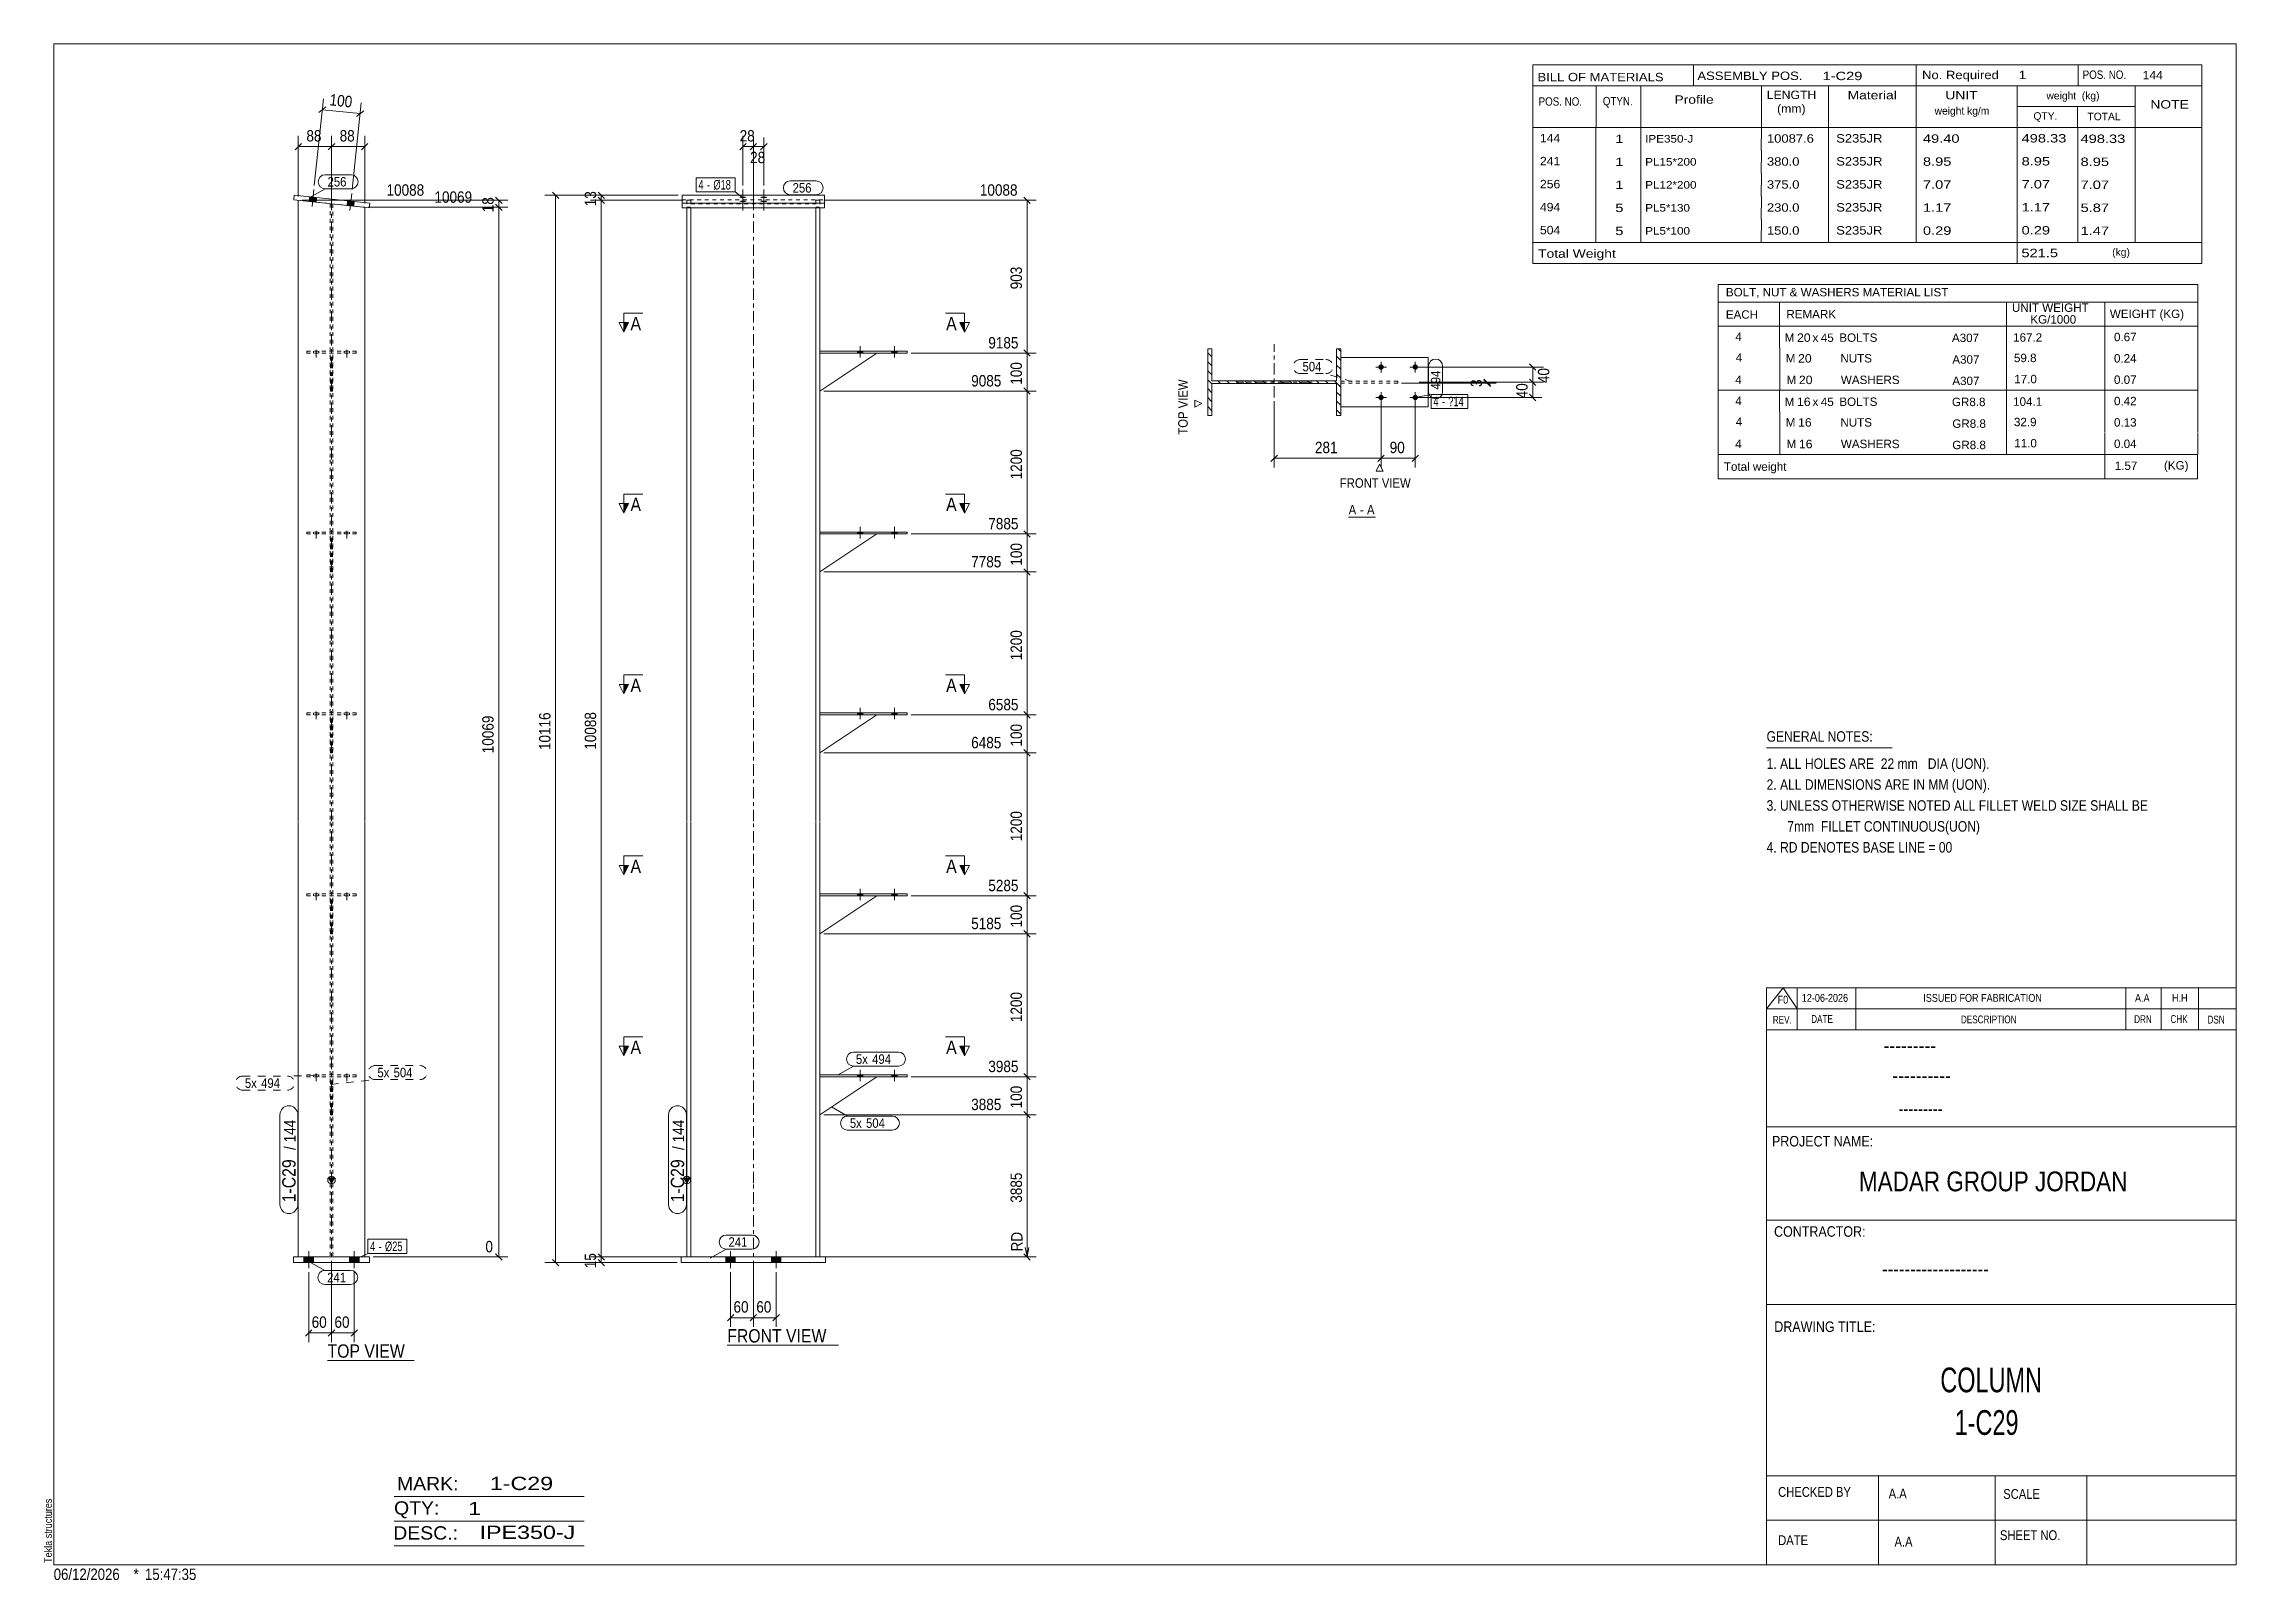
# Model space of a CAD drawing. Header units: millimetres. Extents: x 2 to 579, y 1 to 405.
import ezdxf

# ---------------------------------------------------------------- set-up
doc = ezdxf.new("R2010")
doc.units = ezdxf.units.MM
for name, pattern in [('XKITLINE00', [0]), ('XKITLINE01', [4, 1, -1, 1, -1]), ('XKITLINE02', [4, 2, -2]), ('XKITLINE03', [6, 3, -1, 1, -1])]:
    doc.linetypes.add(name, pattern=pattern)
for name, color, linetype, lineweight in [('Bolt', 3, 'Continuous', 0), ('BoltMark', 7, 'Continuous', 0), ('Dimensions', 7, 'Continuous', 0), ('DrawingSheet', 5, 'Continuous', 0), ('OtherObjectType', 7, 'Continuous', 0), ('Part', 2, 'Continuous', 0), ('PartMark', 7, 'Continuous', 0), ('Section', 6, 'Continuous', 0)]:
    doc.layers.add(name, color=color, linetype=linetype, lineweight=lineweight)
doc.styles.add('@ARIAL_UNICODE_MS_BOLD', font='ARIAL.TTF')
doc.styles.add('ARIAL', font='ARIAL.TTF')
doc.styles.add('ARIAL_NARROW', font='ARIALN.TTF')
doc.styles.add('COMIC_SANS_MS_BOLD', font='COMICBD.TTF')
doc.styles.add('SWIS721_EX_BT', font='ARIAL.TTF')
doc.styles.add('SWISSE', font='ARIAL.TTF')

# ---------------------------------------------------------------- blocks, each defined once
blk = doc.blocks.new('*A1')
at = {"layer": 'Part', "color": 7, "linetype": 'XKITLINE00', "lineweight": 0}
for p, q in [((309.6, 322.65), (308.5, 323.75)), ((343.5, 324.11), (342.86, 324.75)), ((309.6, 320.29), (308.5, 321.39)), ((309.6, 317.94), (308.5, 319.04)), ((343.5, 321.75), (342.4, 322.85)), ((343.5, 319.4), (342.4, 320.5)), ((343.5, 317.04), (342.4, 318.14)), ((309.6, 315.58), (308.5, 316.68)), ((309.6, 313.22), (308.5, 314.32)), ((309.6, 310.86), (308.5, 311.96)), ((311.88, 315.65), (311.18, 316.35)), ((314.24, 315.65), (313.54, 316.35)), ((316.6, 315.65), (315.9, 316.35)), ((318.96, 315.65), (318.26, 316.35)), ((321.31, 315.65), (320.61, 316.35)), ((323.67, 315.65), (322.97, 316.35)), ((326.03, 315.65), (325.33, 316.35)), ((328.38, 315.65), (327.68, 316.35)), ((330.74, 315.65), (330.04, 316.35)), ((333.1, 315.65), (332.4, 316.35)), ((335.46, 315.65), (334.76, 316.35)), ((337.81, 315.65), (337.11, 316.35)), ((340.17, 315.65), (339.47, 316.35)), ((343.5, 314.68), (341.83, 316.35)), ((343.5, 312.32), (342.4, 313.42)), ((309.6, 308.51), (308.5, 309.61)), ((308.5, 307.25), (308.5, 307.25)), ((308.5, 307.25), (308.5, 307.25)), ((343.5, 309.97), (342.4, 311.07)), ((343.5, 307.61), (342.4, 308.71))]:
    blk.add_line(p, q, dxfattribs=at)
blk = doc.blocks.new('*A2')
at = {"layer": 'Bolt'}
for points in [[(217.8, 324.19), (217.8, 323.69), (216.4, 323.69), (216.4, 324.19)], [(217.8, 324.19), (217.8, 323.69), (216.4, 323.69), (216.4, 324.19)], [(226.8, 324.19), (226.8, 323.69), (225.4, 323.69), (225.4, 324.19)], [(226.8, 324.19), (226.8, 323.69), (225.4, 323.69), (225.4, 324.19)]]:
    blk.add_hatch(color=3, dxfattribs=at).paths.add_polyline_path(points, flags=17)
at = {"layer": 'Bolt', "color": 3, "linetype": 'XKITLINE00', "lineweight": 0}
for p, q in [((216.4, 323.69), (216.4, 324.19)), ((216.4, 323.69), (216.4, 324.19)), ((217.1, 322.53), (217.1, 325.53)), ((217.1, 322.53), (217.1, 325.53)), ((217.8, 323.69), (217.8, 324.19)), ((217.8, 323.69), (217.8, 324.19)), ((225.4, 323.69), (225.4, 324.19)), ((225.4, 323.69), (225.4, 324.19)), ((226.1, 322.53), (226.1, 325.53)), ((226.1, 322.53), (226.1, 325.53)), ((226.8, 323.69), (226.8, 324.19)), ((226.8, 323.69), (226.8, 324.19))]:
    blk.add_line(p, q, dxfattribs=at)
blk = doc.blocks.new('*A3')
at = {"layer": 'Bolt'}
for points in [[(217.8, 276.61), (217.8, 276.11), (216.4, 276.11), (216.4, 276.61)], [(217.8, 276.61), (217.8, 276.11), (216.4, 276.11), (216.4, 276.61)], [(226.8, 276.61), (226.8, 276.11), (225.4, 276.11), (225.4, 276.61)], [(226.8, 276.61), (226.8, 276.11), (225.4, 276.11), (225.4, 276.61)]]:
    blk.add_hatch(color=3, dxfattribs=at).paths.add_polyline_path(points, flags=17)
at = {"layer": 'Bolt', "color": 3, "linetype": 'XKITLINE00', "lineweight": 0}
for p, q in [((217.1, 274.95), (217.1, 277.95)), ((217.1, 274.95), (217.1, 277.95)), ((226.1, 274.95), (226.1, 277.95)), ((226.1, 274.95), (226.1, 277.95)), ((216.4, 276.11), (216.4, 276.61)), ((216.4, 276.11), (216.4, 276.61)), ((217.8, 276.11), (217.8, 276.61)), ((217.8, 276.11), (217.8, 276.61)), ((225.4, 276.11), (225.4, 276.61)), ((225.4, 276.11), (225.4, 276.61)), ((226.8, 276.11), (226.8, 276.61)), ((226.8, 276.11), (226.8, 276.61))]:
    blk.add_line(p, q, dxfattribs=at)
blk = doc.blocks.new('*A4')
at = {"layer": 'Bolt'}
for points in [[(217.8, 229.03), (217.8, 228.53), (216.4, 228.53), (216.4, 229.03)], [(217.8, 229.03), (217.8, 228.53), (216.4, 228.53), (216.4, 229.03)], [(226.8, 229.03), (226.8, 228.53), (225.4, 228.53), (225.4, 229.03)], [(226.8, 229.03), (226.8, 228.53), (225.4, 228.53), (225.4, 229.03)]]:
    blk.add_hatch(color=3, dxfattribs=at).paths.add_polyline_path(points, flags=17)
at = {"layer": 'Bolt', "color": 3, "linetype": 'XKITLINE00', "lineweight": 0}
for p, q in [((216.4, 228.53), (216.4, 229.03)), ((216.4, 228.53), (216.4, 229.03)), ((217.1, 227.37), (217.1, 230.37)), ((217.1, 227.37), (217.1, 230.37)), ((217.8, 228.53), (217.8, 229.03)), ((217.8, 228.53), (217.8, 229.03)), ((225.4, 228.53), (225.4, 229.03)), ((225.4, 228.53), (225.4, 229.03)), ((226.1, 227.37), (226.1, 230.37)), ((226.1, 227.37), (226.1, 230.37)), ((226.8, 228.53), (226.8, 229.03)), ((226.8, 228.53), (226.8, 229.03))]:
    blk.add_line(p, q, dxfattribs=at)
blk = doc.blocks.new('*A5')
at = {"layer": 'Bolt'}
for points in [[(217.8, 181.45), (217.8, 180.95), (216.4, 180.95), (216.4, 181.45)], [(217.8, 181.45), (217.8, 180.95), (216.4, 180.95), (216.4, 181.45)], [(226.8, 181.45), (226.8, 180.95), (225.4, 180.95), (225.4, 181.45)], [(226.8, 181.45), (226.8, 180.95), (225.4, 180.95), (225.4, 181.45)]]:
    blk.add_hatch(color=3, dxfattribs=at).paths.add_polyline_path(points, flags=17)
at = {"layer": 'Bolt', "color": 3, "linetype": 'XKITLINE00', "lineweight": 0}
for p, q in [((216.4, 180.95), (216.4, 181.45)), ((216.4, 180.95), (216.4, 181.45)), ((217.1, 179.79), (217.1, 182.79)), ((217.1, 179.79), (217.1, 182.79)), ((217.8, 180.95), (217.8, 181.45)), ((217.8, 180.95), (217.8, 181.45)), ((225.4, 180.95), (225.4, 181.45)), ((225.4, 180.95), (225.4, 181.45)), ((226.1, 179.79), (226.1, 182.79)), ((226.1, 179.79), (226.1, 182.79)), ((226.8, 180.95), (226.8, 181.45)), ((226.8, 180.95), (226.8, 181.45))]:
    blk.add_line(p, q, dxfattribs=at)
blk = doc.blocks.new('*A6')
at = {"layer": 'Bolt'}
for points in [[(217.8, 133.87), (217.8, 133.37), (216.4, 133.37), (216.4, 133.87)], [(217.8, 133.87), (217.8, 133.37), (216.4, 133.37), (216.4, 133.87)], [(226.8, 133.87), (226.8, 133.37), (225.4, 133.37), (225.4, 133.87)], [(226.8, 133.87), (226.8, 133.37), (225.4, 133.37), (225.4, 133.87)]]:
    blk.add_hatch(color=3, dxfattribs=at).paths.add_polyline_path(points, flags=17)
at = {"layer": 'Bolt', "color": 3, "linetype": 'XKITLINE00', "lineweight": 0}
for p, q in [((216.4, 133.37), (216.4, 133.87)), ((216.4, 133.37), (216.4, 133.87)), ((217.1, 132.21), (217.1, 135.21)), ((217.1, 132.21), (217.1, 135.21)), ((217.8, 133.37), (217.8, 133.87)), ((217.8, 133.37), (217.8, 133.87)), ((225.4, 133.37), (225.4, 133.87)), ((225.4, 133.37), (225.4, 133.87)), ((226.1, 132.21), (226.1, 135.21)), ((226.1, 132.21), (226.1, 135.21)), ((226.8, 133.37), (226.8, 133.87)), ((226.8, 133.37), (226.8, 133.87))]:
    blk.add_line(p, q, dxfattribs=at)
blk = doc.blocks.new('*A7')
at = {"layer": 'Bolt'}
for points in [[(184.25, 85.97), (184.25, 84.47), (181.75, 84.47), (181.75, 85.97)], [(184.25, 85.97), (184.25, 84.47), (181.75, 84.47), (181.75, 85.97)], [(196.25, 85.97), (196.25, 84.47), (193.75, 84.47), (193.75, 85.97)], [(196.25, 85.97), (196.25, 84.47), (193.75, 84.47), (193.75, 85.97)]]:
    blk.add_hatch(color=3, dxfattribs=at).paths.add_polyline_path(points, flags=17)
at = {"layer": 'Bolt', "color": 3, "linetype": 'XKITLINE00', "lineweight": 0}
for p, q in [((183, 87.47), (183, 82.97)), ((183, 87.47), (183, 82.97)), ((195, 87.47), (195, 82.97)), ((195, 87.47), (195, 82.97)), ((181.75, 85.97), (181.75, 84.47)), ((181.75, 85.97), (181.75, 84.47)), ((184.25, 85.97), (184.25, 84.47)), ((184.25, 85.97), (184.25, 84.47)), ((193.75, 85.97), (193.75, 84.47)), ((193.75, 85.97), (193.75, 84.47)), ((196.25, 85.97), (196.25, 84.47)), ((196.25, 85.97), (196.25, 84.47))]:
    blk.add_line(p, q, dxfattribs=at)
blk = doc.blocks.new('*A8')
at = {"layer": 'Bolt'}
for points in [[(186.21, 364.46), (186.17, 364.47), (186.12, 364.47), (186.08, 364.47), (186.04, 364.47), (185.99, 364.47), (185.95, 364.48), (185.91, 364.48), (185.87, 364.48), (185.83, 364.49), (185.79, 364.49), (185.75, 364.5), (185.72, 364.5), (185.68, 364.51), (185.65, 364.51), (185.62, 364.52), (185.59, 364.53), (185.56, 364.53), (185.53, 364.54), (185.51, 364.55), (185.48, 364.56), (185.46, 364.56), (185.44, 364.57), (185.42, 364.58), (185.41, 364.59), (185.39, 364.6), (185.38, 364.61), (185.37, 364.62), (185.36, 364.62), (185.36, 364.63), (185.36, 364.64), (185.35, 364.65), (185.36, 364.66), (185.36, 364.67), (185.36, 364.68), (185.37, 364.69), (185.38, 364.7), (185.39, 364.71), (185.41, 364.71), (185.42, 364.72), (185.44, 364.73), (185.46, 364.74), (185.48, 364.75), (185.51, 364.76), (185.53, 364.76), (185.56, 364.77), (185.59, 364.78), (185.62, 364.78), (185.65, 364.79), (185.68, 364.8), (185.72, 364.8), (185.75, 364.81), (185.79, 364.81), (185.83, 364.82), (185.87, 364.82), (185.91, 364.82), (185.95, 364.83), (185.99, 364.83), (186.04, 364.83), (186.08, 364.84), (186.12, 364.84), (186.17, 364.84), (186.21, 364.84), (186.25, 364.84), (186.3, 364.84), (186.34, 364.84), (186.39, 364.84), (186.43, 364.84), (186.47, 364.83), (186.52, 364.83), (186.56, 364.83), (186.6, 364.82), (186.64, 364.82), (186.68, 364.82), (186.72, 364.81), (186.75, 364.81), (186.79, 364.8), (186.83, 364.8), (186.86, 364.79), (186.89, 364.78), (186.92, 364.78), (186.95, 364.77), (186.98, 364.76), (187, 364.76), (187.03, 364.75), (187.05, 364.74), (187.07, 364.73), (187.09, 364.72), (187.1, 364.71), (187.12, 364.71), (187.13, 364.7), (187.14, 364.69), (187.14, 364.68), (187.15, 364.67), (187.15, 364.66), (187.15, 364.65), (187.15, 364.64), (187.15, 364.63), (187.14, 364.62), (187.14, 364.62), (187.13, 364.61), (187.12, 364.6), (187.1, 364.59), (187.09, 364.58), (187.07, 364.57), (187.05, 364.56), (187.03, 364.56), (187, 364.55), (186.98, 364.54), (186.95, 364.53), (186.92, 364.53), (186.89, 364.52), (186.86, 364.51), (186.83, 364.51), (186.79, 364.5), (186.75, 364.5), (186.72, 364.49), (186.68, 364.49), (186.64, 364.48), (186.6, 364.48), (186.56, 364.48), (186.52, 364.47), (186.47, 364.47), (186.43, 364.47), (186.39, 364.47), (186.34, 364.47), (186.3, 364.46), (186.25, 364.46)], [(186.21, 363.42), (186.17, 363.42), (186.12, 363.42), (186.08, 363.42), (186.04, 363.42), (185.99, 363.42), (185.95, 363.43), (185.91, 363.43), (185.87, 363.43), (185.83, 363.44), (185.79, 363.44), (185.75, 363.45), (185.72, 363.45), (185.68, 363.46), (185.65, 363.46), (185.62, 363.47), (185.59, 363.48), (185.56, 363.48), (185.53, 363.49), (185.51, 363.5), (185.48, 363.51), (185.46, 363.51), (185.44, 363.52), (185.42, 363.53), (185.41, 363.54), (185.39, 363.55), (185.38, 363.56), (185.37, 363.57), (185.36, 363.58), (185.36, 363.58), (185.36, 363.59), (185.35, 363.6), (185.36, 363.61), (185.36, 363.62), (185.36, 363.63), (185.37, 363.64), (185.38, 363.65), (185.39, 363.66), (185.41, 363.67), (185.42, 363.67), (185.44, 363.68), (185.46, 363.69), (185.48, 363.7), (185.51, 363.71), (185.53, 363.71), (185.56, 363.72), (185.59, 363.73), (185.62, 363.73), (185.65, 363.74), (185.68, 363.75), (185.72, 363.75), (185.75, 363.76), (185.79, 363.76), (185.83, 363.77), (185.87, 363.77), (185.91, 363.78), (185.95, 363.78), (185.99, 363.78), (186.04, 363.78), (186.08, 363.79), (186.12, 363.79), (186.17, 363.79), (186.21, 363.79), (186.25, 363.79), (186.3, 363.79), (186.34, 363.79), (186.39, 363.79), (186.43, 363.79), (186.47, 363.78), (186.52, 363.78), (186.56, 363.78), (186.6, 363.78), (186.64, 363.77), (186.68, 363.77), (186.72, 363.76), (186.75, 363.76), (186.79, 363.75), (186.83, 363.75), (186.86, 363.74), (186.89, 363.73), (186.92, 363.73), (186.95, 363.72), (186.98, 363.71), (187, 363.71), (187.03, 363.7), (187.05, 363.69), (187.07, 363.68), (187.09, 363.67), (187.1, 363.67), (187.12, 363.66), (187.13, 363.65), (187.14, 363.64), (187.14, 363.63), (187.15, 363.62), (187.15, 363.61), (187.15, 363.6), (187.15, 363.59), (187.15, 363.58), (187.14, 363.58), (187.14, 363.57), (187.13, 363.56), (187.12, 363.55), (187.1, 363.54), (187.09, 363.53), (187.07, 363.52), (187.05, 363.51), (187.03, 363.51), (187, 363.5), (186.98, 363.49), (186.95, 363.48), (186.92, 363.48), (186.89, 363.47), (186.86, 363.46), (186.83, 363.46), (186.79, 363.45), (186.75, 363.45), (186.72, 363.44), (186.68, 363.44), (186.64, 363.43), (186.6, 363.43), (186.56, 363.43), (186.52, 363.42), (186.47, 363.42), (186.43, 363.42), (186.39, 363.42), (186.34, 363.42), (186.3, 363.42), (186.25, 363.42)], [(191.71, 364.46), (191.67, 364.47), (191.62, 364.47), (191.58, 364.47), (191.54, 364.47), (191.49, 364.47), (191.45, 364.48), (191.41, 364.48), (191.37, 364.48), (191.33, 364.49), (191.29, 364.49), (191.25, 364.5), (191.22, 364.5), (191.18, 364.51), (191.15, 364.51), (191.12, 364.52), (191.09, 364.53), (191.06, 364.53), (191.03, 364.54), (191.01, 364.55), (190.98, 364.56), (190.96, 364.56), (190.94, 364.57), (190.92, 364.58), (190.91, 364.59), (190.89, 364.6), (190.88, 364.61), (190.87, 364.62), (190.86, 364.62), (190.86, 364.63), (190.86, 364.64), (190.85, 364.65), (190.86, 364.66), (190.86, 364.67), (190.86, 364.68), (190.87, 364.69), (190.88, 364.7), (190.89, 364.71), (190.91, 364.71), (190.92, 364.72), (190.94, 364.73), (190.96, 364.74), (190.98, 364.75), (191.01, 364.76), (191.03, 364.76), (191.06, 364.77), (191.09, 364.78), (191.12, 364.78), (191.15, 364.79), (191.18, 364.8), (191.22, 364.8), (191.25, 364.81), (191.29, 364.81), (191.33, 364.82), (191.37, 364.82), (191.41, 364.82), (191.45, 364.83), (191.49, 364.83), (191.54, 364.83), (191.58, 364.84), (191.62, 364.84), (191.67, 364.84), (191.71, 364.84), (191.75, 364.84), (191.8, 364.84), (191.84, 364.84), (191.89, 364.84), (191.93, 364.84), (191.97, 364.83), (192.02, 364.83), (192.06, 364.83), (192.1, 364.82), (192.14, 364.82), (192.18, 364.82), (192.22, 364.81), (192.25, 364.81), (192.29, 364.8), (192.33, 364.8), (192.36, 364.79), (192.39, 364.78), (192.42, 364.78), (192.45, 364.77), (192.48, 364.76), (192.5, 364.76), (192.53, 364.75), (192.55, 364.74), (192.57, 364.73), (192.59, 364.72), (192.6, 364.71), (192.62, 364.71), (192.63, 364.7), (192.64, 364.69), (192.64, 364.68), (192.65, 364.67), (192.65, 364.66), (192.65, 364.65), (192.65, 364.64), (192.65, 364.63), (192.64, 364.62), (192.64, 364.62), (192.63, 364.61), (192.62, 364.6), (192.6, 364.59), (192.59, 364.58), (192.57, 364.57), (192.55, 364.56), (192.53, 364.56), (192.5, 364.55), (192.48, 364.54), (192.45, 364.53), (192.42, 364.53), (192.39, 364.52), (192.36, 364.51), (192.33, 364.51), (192.29, 364.5), (192.25, 364.5), (192.22, 364.49), (192.18, 364.49), (192.14, 364.48), (192.1, 364.48), (192.06, 364.48), (192.02, 364.47), (191.97, 364.47), (191.93, 364.47), (191.89, 364.47), (191.84, 364.47), (191.8, 364.46), (191.75, 364.46)], [(191.71, 363.42), (191.67, 363.42), (191.62, 363.42), (191.58, 363.42), (191.54, 363.42), (191.49, 363.42), (191.45, 363.43), (191.41, 363.43), (191.37, 363.43), (191.33, 363.44), (191.29, 363.44), (191.25, 363.45), (191.22, 363.45), (191.18, 363.46), (191.15, 363.46), (191.12, 363.47), (191.09, 363.48), (191.06, 363.48), (191.03, 363.49), (191.01, 363.5), (190.98, 363.51), (190.96, 363.51), (190.94, 363.52), (190.92, 363.53), (190.91, 363.54), (190.89, 363.55), (190.88, 363.56), (190.87, 363.57), (190.86, 363.58), (190.86, 363.58), (190.86, 363.59), (190.85, 363.6), (190.86, 363.61), (190.86, 363.62), (190.86, 363.63), (190.87, 363.64), (190.88, 363.65), (190.89, 363.66), (190.91, 363.67), (190.92, 363.67), (190.94, 363.68), (190.96, 363.69), (190.98, 363.7), (191.01, 363.71), (191.03, 363.71), (191.06, 363.72), (191.09, 363.73), (191.12, 363.73), (191.15, 363.74), (191.18, 363.75), (191.22, 363.75), (191.25, 363.76), (191.29, 363.76), (191.33, 363.77), (191.37, 363.77), (191.41, 363.78), (191.45, 363.78), (191.49, 363.78), (191.54, 363.78), (191.58, 363.79), (191.62, 363.79), (191.67, 363.79), (191.71, 363.79), (191.75, 363.79), (191.8, 363.79), (191.84, 363.79), (191.89, 363.79), (191.93, 363.79), (191.97, 363.78), (192.02, 363.78), (192.06, 363.78), (192.1, 363.78), (192.14, 363.77), (192.18, 363.77), (192.22, 363.76), (192.25, 363.76), (192.29, 363.75), (192.33, 363.75), (192.36, 363.74), (192.39, 363.73), (192.42, 363.73), (192.45, 363.72), (192.48, 363.71), (192.5, 363.71), (192.53, 363.7), (192.55, 363.69), (192.57, 363.68), (192.59, 363.67), (192.6, 363.67), (192.62, 363.66), (192.63, 363.65), (192.64, 363.64), (192.64, 363.63), (192.65, 363.62), (192.65, 363.61), (192.65, 363.6), (192.65, 363.59), (192.65, 363.58), (192.64, 363.58), (192.64, 363.57), (192.63, 363.56), (192.62, 363.55), (192.6, 363.54), (192.59, 363.53), (192.57, 363.52), (192.55, 363.51), (192.53, 363.51), (192.5, 363.5), (192.48, 363.49), (192.45, 363.48), (192.42, 363.48), (192.39, 363.47), (192.36, 363.46), (192.33, 363.46), (192.29, 363.45), (192.25, 363.45), (192.22, 363.44), (192.18, 363.44), (192.14, 363.43), (192.1, 363.43), (192.06, 363.43), (192.02, 363.42), (191.97, 363.42), (191.93, 363.42), (191.89, 363.42), (191.84, 363.42), (191.8, 363.42), (191.75, 363.42)]]:
    blk.add_hatch(color=3, dxfattribs=at).paths.add_polyline_path(points, flags=17)
at = {"layer": 'Bolt', "color": 3, "linetype": 'XKITLINE00', "lineweight": 0}
for p, q in [((186.25, 366.72), (186.25, 362.24)), ((186.25, 365.67), (186.25, 361.19)), ((191.75, 366.72), (191.75, 362.24)), ((191.75, 365.67), (191.75, 361.19))]:
    blk.add_line(p, q, dxfattribs=at)
blk = doc.blocks.new('*A9')
at = {"layer": 'Part'}
blk.add_hatch(color=2, dxfattribs=at).paths.add_polyline_path([(170.7, 106.68), (172.3, 106.68), (171.5, 105.28)], flags=17)
at = {"layer": 'Part', "color": 7, "linetype": 'XKITLINE03', "lineweight": 0}
for p, q in [((189, 343.27), (189, 372.93)), ((189, 295.69), (189, 343.17)), ((189, 248.11), (189, 295.59)), ((189, 200.53), (189, 248.01)), ((189, 152.95), (189, 200.43)), ((189, 105.37), (189, 152.85)), ((189, 75.97), (189, 105.27))]:
    blk.add_line(p, q, dxfattribs=at)
at = {"layer": 'Part', "color": 7, "linetype": 'XKITLINE01', "lineweight": 0}
for p, q in [((171.5, 363.86), (171.5, 361.88)), ((171.5, 363.86), (172.6, 363.86)), ((172.6, 363.86), (172.6, 361.88)), ((205.4, 363.86), (205.4, 361.88)), ((205.4, 363.86), (206.5, 363.86)), ((206.5, 363.86), (206.5, 361.88)), ((171.5, 362.01), (172.6, 362.01)), ((172.6, 362.97), (205.4, 362.97)), ((172.6, 362.9), (205.4, 362.9)), ((205.4, 362.01), (206.5, 362.01)), ((206.5, 85.97), (171.5, 85.97))]:
    blk.add_line(p, q, dxfattribs=at)
at = {"layer": 'Part', "color": 2, "linetype": 'XKITLINE00', "lineweight": 0}
for p, q in [((171.5, 361.88), (171.5, 343.27)), ((172.6, 361.88), (172.6, 343.27)), ((205.4, 361.88), (205.4, 343.27)), ((206.5, 361.88), (206.5, 343.27)), ((171.5, 343.17), (171.5, 295.69)), ((172.6, 343.17), (172.6, 295.69)), ((205.4, 343.17), (205.4, 295.69)), ((206.5, 343.17), (206.5, 295.69)), ((171.5, 295.59), (171.5, 248.11)), ((172.6, 295.59), (172.6, 248.11)), ((205.4, 295.59), (205.4, 248.11)), ((206.5, 295.59), (206.5, 248.11)), ((171.5, 248.01), (171.5, 200.53)), ((172.6, 248.01), (172.6, 200.53)), ((205.4, 248.01), (205.4, 200.53)), ((206.5, 248.01), (206.5, 200.53)), ((171.5, 200.43), (171.5, 152.95)), ((172.6, 200.43), (172.6, 152.95)), ((205.4, 200.43), (205.4, 152.95)), ((206.5, 200.43), (206.5, 152.95)), ((171.5, 152.85), (171.5, 105.37)), ((172.6, 152.85), (172.6, 105.37)), ((205.4, 152.85), (205.4, 105.37)), ((206.5, 152.85), (206.5, 105.37)), ((171.5, 105.28), (170.7, 106.68)), ((170.7, 106.68), (172.3, 106.68)), ((172.3, 106.68), (171.5, 105.28)), ((171.5, 105.27), (171.5, 85.97)), ((172.6, 105.27), (172.6, 85.97)), ((205.4, 105.27), (205.4, 85.97)), ((206.5, 105.27), (206.5, 85.97))]:
    blk.add_line(p, q, dxfattribs=at)
blk.add_circle((171.5, 106.18), 1, dxfattribs=at)
blk = doc.blocks.new('*A10')
at = {"layer": 'Part', "color": 2, "linetype": 'XKITLINE00', "lineweight": 0}
blk.add_line((206.5, 313.69), (221.5, 323.69), dxfattribs=at)
at = {"layer": 'Part', "color": 7, "linetype": 'XKITLINE01', "lineweight": 0}
for p, q in [((206.5, 323.69), (206.5, 313.69)), ((221.5, 323.69), (206.5, 323.69))]:
    blk.add_line(p, q, dxfattribs=at)
blk = doc.blocks.new('*A11')
at = {"layer": 'Part', "color": 2, "linetype": 'XKITLINE00', "lineweight": 0}
for p, q in [((206.5, 324.19), (229.5, 324.19)), ((229.5, 323.69), (206.5, 323.69)), ((229.5, 324.19), (229.5, 323.69))]:
    blk.add_line(p, q, dxfattribs=at)
at = {"layer": 'Part', "color": 7, "linetype": 'XKITLINE01', "lineweight": 0}
blk.add_line((206.5, 323.69), (206.5, 324.19), dxfattribs=at)
blk = doc.blocks.new('*A12')
at = {"layer": 'Part', "color": 2, "linetype": 'XKITLINE00', "lineweight": 0}
blk.add_line((206.5, 266.11), (221.5, 276.11), dxfattribs=at)
at = {"layer": 'Part', "color": 7, "linetype": 'XKITLINE01', "lineweight": 0}
for p, q in [((206.5, 276.11), (206.5, 266.11)), ((221.5, 276.11), (206.5, 276.11))]:
    blk.add_line(p, q, dxfattribs=at)
blk = doc.blocks.new('*A13')
at = {"layer": 'Part', "color": 2, "linetype": 'XKITLINE00', "lineweight": 0}
for p, q in [((206.5, 276.61), (229.5, 276.61)), ((229.5, 276.11), (206.5, 276.11)), ((229.5, 276.61), (229.5, 276.11))]:
    blk.add_line(p, q, dxfattribs=at)
at = {"layer": 'Part', "color": 7, "linetype": 'XKITLINE01', "lineweight": 0}
blk.add_line((206.5, 276.11), (206.5, 276.61), dxfattribs=at)
blk = doc.blocks.new('*A14')
at = {"layer": 'Part', "color": 2, "linetype": 'XKITLINE00', "lineweight": 0}
blk.add_line((206.5, 218.53), (221.5, 228.53), dxfattribs=at)
at = {"layer": 'Part', "color": 7, "linetype": 'XKITLINE01', "lineweight": 0}
for p, q in [((206.5, 228.53), (206.5, 218.53)), ((221.5, 228.53), (206.5, 228.53))]:
    blk.add_line(p, q, dxfattribs=at)
blk = doc.blocks.new('*A15')
at = {"layer": 'Part', "color": 2, "linetype": 'XKITLINE00', "lineweight": 0}
for p, q in [((206.5, 229.03), (229.5, 229.03)), ((229.5, 228.53), (206.5, 228.53)), ((229.5, 229.03), (229.5, 228.53))]:
    blk.add_line(p, q, dxfattribs=at)
at = {"layer": 'Part', "color": 7, "linetype": 'XKITLINE01', "lineweight": 0}
blk.add_line((206.5, 228.53), (206.5, 229.03), dxfattribs=at)
blk = doc.blocks.new('*A16')
at = {"layer": 'Part', "color": 2, "linetype": 'XKITLINE00', "lineweight": 0}
for p, q in [((206.5, 181.45), (229.5, 181.45)), ((229.5, 180.95), (206.5, 180.95)), ((229.5, 181.45), (229.5, 180.95))]:
    blk.add_line(p, q, dxfattribs=at)
at = {"layer": 'Part', "color": 7, "linetype": 'XKITLINE01', "lineweight": 0}
blk.add_line((206.5, 180.95), (206.5, 181.45), dxfattribs=at)
blk = doc.blocks.new('*A17')
at = {"layer": 'Part', "color": 2, "linetype": 'XKITLINE00', "lineweight": 0}
blk.add_line((206.5, 170.95), (221.5, 180.95), dxfattribs=at)
at = {"layer": 'Part', "color": 7, "linetype": 'XKITLINE01', "lineweight": 0}
for p, q in [((206.5, 180.95), (206.5, 170.95)), ((221.5, 180.95), (206.5, 180.95))]:
    blk.add_line(p, q, dxfattribs=at)
blk = doc.blocks.new('*A18')
at = {"layer": 'Part', "color": 2, "linetype": 'XKITLINE00', "lineweight": 0}
blk.add_line((206.5, 123.37), (221.5, 133.37), dxfattribs=at)
at = {"layer": 'Part', "color": 7, "linetype": 'XKITLINE01', "lineweight": 0}
for p, q in [((206.5, 133.37), (206.5, 123.37)), ((221.5, 133.37), (206.5, 133.37))]:
    blk.add_line(p, q, dxfattribs=at)
blk = doc.blocks.new('*A19')
at = {"layer": 'Part', "color": 2, "linetype": 'XKITLINE00', "lineweight": 0}
for p, q in [((206.5, 133.87), (229.5, 133.87)), ((229.5, 133.37), (206.5, 133.37)), ((229.5, 133.87), (229.5, 133.37))]:
    blk.add_line(p, q, dxfattribs=at)
at = {"layer": 'Part', "color": 7, "linetype": 'XKITLINE01', "lineweight": 0}
blk.add_line((206.5, 133.37), (206.5, 133.87), dxfattribs=at)
blk = doc.blocks.new('*A20')
at = {"layer": 'Part', "color": 2, "linetype": 'XKITLINE00', "lineweight": 0}
for p, q in [((208, 85.97), (170, 85.97)), ((170, 85.97), (170, 84.47)), ((208, 84.47), (170, 84.47)), ((208, 85.97), (208, 84.47))]:
    blk.add_line(p, q, dxfattribs=at)
blk = doc.blocks.new('*A21')
at = {"layer": 'Part', "color": 2, "linetype": 'XKITLINE00', "lineweight": 0}
for p, q in [((170.25, 361.88), (170.25, 365.18)), ((207.75, 365.18), (170.25, 365.18)), ((207.75, 365.18), (207.75, 361.88)), ((170.25, 363.08), (207.75, 363.08)), ((207.75, 361.88), (170.25, 361.88))]:
    blk.add_line(p, q, dxfattribs=at)
at = {"layer": 'Part', "color": 7, "linetype": 'XKITLINE01', "lineweight": 0}
blk.add_line((170.25, 363.98), (207.75, 363.98), dxfattribs=at)
blk = doc.blocks.new('*A22')
at = {"layer": 'Bolt', "color": 3, "linetype": 'XKITLINE02', "lineweight": 0}
for p, q in [((73.35, 323.69), (73.35, 324.19)), ((73.35, 323.69), (73.35, 324.19)), ((74.05, 322.53), (74.05, 325.53)), ((74.05, 322.53), (74.05, 325.53)), ((74.75, 323.69), (74.75, 324.19)), ((74.75, 323.69), (74.75, 324.19)), ((81.35, 323.69), (81.35, 324.19)), ((81.35, 323.69), (81.35, 324.19)), ((82.05, 322.53), (82.05, 325.53)), ((82.05, 322.53), (82.05, 325.53)), ((82.75, 323.69), (82.75, 324.19)), ((82.75, 323.69), (82.75, 324.19))]:
    blk.add_line(p, q, dxfattribs=at)
blk = doc.blocks.new('*A23')
at = {"layer": 'Bolt', "color": 3, "linetype": 'XKITLINE02', "lineweight": 0}
for p, q in [((74.05, 274.95), (74.05, 277.95)), ((74.05, 274.95), (74.05, 277.95)), ((82.05, 274.95), (82.05, 277.95)), ((82.05, 274.95), (82.05, 277.95)), ((73.35, 276.11), (73.35, 276.61)), ((73.35, 276.11), (73.35, 276.61)), ((74.75, 276.11), (74.75, 276.61)), ((74.75, 276.11), (74.75, 276.61)), ((81.35, 276.11), (81.35, 276.61)), ((81.35, 276.11), (81.35, 276.61)), ((82.75, 276.11), (82.75, 276.61)), ((82.75, 276.11), (82.75, 276.61))]:
    blk.add_line(p, q, dxfattribs=at)
blk = doc.blocks.new('*A24')
at = {"layer": 'Bolt', "color": 3, "linetype": 'XKITLINE02', "lineweight": 0}
for p, q in [((73.35, 228.53), (73.35, 229.03)), ((73.35, 228.53), (73.35, 229.03)), ((74.05, 227.37), (74.05, 230.37)), ((74.05, 227.37), (74.05, 230.37)), ((74.75, 228.53), (74.75, 229.03)), ((74.75, 228.53), (74.75, 229.03)), ((81.35, 228.53), (81.35, 229.03)), ((81.35, 228.53), (81.35, 229.03)), ((82.05, 227.37), (82.05, 230.37)), ((82.05, 227.37), (82.05, 230.37)), ((82.75, 228.53), (82.75, 229.03)), ((82.75, 228.53), (82.75, 229.03))]:
    blk.add_line(p, q, dxfattribs=at)
blk = doc.blocks.new('*A25')
at = {"layer": 'Bolt', "color": 3, "linetype": 'XKITLINE02', "lineweight": 0}
for p, q in [((73.35, 180.95), (73.35, 181.45)), ((73.35, 180.95), (73.35, 181.45)), ((74.05, 179.79), (74.05, 182.79)), ((74.05, 179.79), (74.05, 182.79)), ((74.75, 180.95), (74.75, 181.45)), ((74.75, 180.95), (74.75, 181.45)), ((81.35, 180.95), (81.35, 181.45)), ((81.35, 180.95), (81.35, 181.45)), ((82.05, 179.79), (82.05, 182.79)), ((82.05, 179.79), (82.05, 182.79)), ((82.75, 180.95), (82.75, 181.45)), ((82.75, 180.95), (82.75, 181.45))]:
    blk.add_line(p, q, dxfattribs=at)
blk = doc.blocks.new('*A26')
at = {"layer": 'Bolt', "color": 3, "linetype": 'XKITLINE02', "lineweight": 0}
for p, q in [((73.35, 133.37), (73.35, 133.87)), ((73.35, 133.37), (73.35, 133.87)), ((74.05, 132.21), (74.05, 135.21)), ((74.05, 132.21), (74.05, 135.21)), ((74.75, 133.37), (74.75, 133.87)), ((74.75, 133.37), (74.75, 133.87)), ((81.35, 133.37), (81.35, 133.87)), ((81.35, 133.37), (81.35, 133.87)), ((82.05, 132.21), (82.05, 135.21)), ((82.05, 132.21), (82.05, 135.21)), ((82.75, 133.37), (82.75, 133.87)), ((82.75, 133.37), (82.75, 133.87))]:
    blk.add_line(p, q, dxfattribs=at)
blk = doc.blocks.new('*A27')
at = {"layer": 'Bolt'}
for points in [[(73.3, 85.97), (73.3, 84.47), (70.8, 84.47), (70.8, 85.97)], [(73.3, 85.97), (73.3, 84.47), (70.8, 84.47), (70.8, 85.97)], [(85.3, 85.97), (85.3, 84.47), (82.8, 84.47), (82.8, 85.97)], [(85.3, 85.97), (85.3, 84.47), (82.8, 84.47), (82.8, 85.97)]]:
    blk.add_hatch(color=3, dxfattribs=at).paths.add_polyline_path(points, flags=17)
at = {"layer": 'Bolt', "color": 3, "linetype": 'XKITLINE00', "lineweight": 0}
for p, q in [((72.05, 87.47), (72.05, 82.97)), ((72.05, 87.47), (72.05, 82.97)), ((84.05, 87.47), (84.05, 82.97)), ((84.05, 87.47), (84.05, 82.97)), ((70.8, 85.97), (70.8, 84.47)), ((70.8, 85.97), (70.8, 84.47)), ((73.3, 85.97), (73.3, 84.47)), ((73.3, 85.97), (73.3, 84.47)), ((82.8, 85.97), (82.8, 84.47)), ((82.8, 85.97), (82.8, 84.47)), ((85.3, 85.97), (85.3, 84.47)), ((85.3, 85.97), (85.3, 84.47))]:
    blk.add_line(p, q, dxfattribs=at)
blk = doc.blocks.new('*A28')
at = {"layer": 'Bolt'}
for points in [[(74.1, 364.56), (73.98, 363.36), (72.19, 363.55), (72.31, 364.75)], [(74.1, 364.56), (73.98, 363.36), (72.19, 363.55), (72.31, 364.75)], [(84.05, 363.51), (83.92, 362.31), (82.13, 362.5), (82.26, 363.7)], [(84.05, 363.51), (83.92, 362.31), (82.13, 362.5), (82.26, 363.7)]]:
    blk.add_hatch(color=3, dxfattribs=at).paths.add_polyline_path(points, flags=17)
at = {"layer": 'Bolt', "color": 3, "linetype": 'XKITLINE00', "lineweight": 0}
for p, q in [((72.31, 364.75), (72.19, 363.55)), ((72.31, 364.75), (72.19, 363.55)), ((73.43, 366.72), (72.95, 362.24)), ((73.43, 366.72), (72.95, 362.24)), ((74.1, 364.56), (73.98, 363.36)), ((74.1, 364.56), (73.98, 363.36)), ((82.26, 363.7), (82.13, 362.5)), ((82.26, 363.7), (82.13, 362.5)), ((83.37, 365.67), (82.9, 361.19)), ((83.37, 365.67), (82.9, 361.19)), ((84.05, 363.51), (83.92, 362.31)), ((84.05, 363.51), (83.92, 362.31))]:
    blk.add_line(p, q, dxfattribs=at)
blk = doc.blocks.new('*A29')
at = {"layer": 'Part'}
blk.add_hatch(color=2, dxfattribs=at).paths.add_polyline_path([(77.25, 106.68), (78.85, 106.68), (78.05, 105.28)], flags=17)
at = {"layer": 'Part', "color": 7, "linetype": 'XKITLINE03', "lineweight": 0}
for p, q in [((78.05, 343.27), (78.05, 372.93)), ((78.05, 295.69), (78.05, 343.17)), ((78.05, 248.11), (78.05, 295.59)), ((78.05, 200.53), (78.05, 248.01)), ((78.05, 152.95), (78.05, 200.43)), ((78.05, 105.37), (78.05, 152.85)), ((78.05, 75.97), (78.05, 105.27))]:
    blk.add_line(p, q, dxfattribs=at)
at = {"layer": 'Part', "color": 2, "linetype": 'XKITLINE00', "lineweight": 0}
for p, q in [((69.3, 343.27), (69.3, 363.86)), ((86.8, 343.27), (86.8, 362.01)), ((69.3, 295.69), (69.3, 343.17)), ((86.8, 295.69), (86.8, 343.17)), ((69.3, 248.11), (69.3, 295.59)), ((86.8, 248.11), (86.8, 295.59)), ((69.3, 200.53), (69.3, 248.01)), ((86.8, 200.53), (86.8, 248.01)), ((69.3, 152.95), (69.3, 200.43)), ((86.8, 152.95), (86.8, 200.43)), ((69.3, 105.37), (69.3, 152.85)), ((86.8, 105.37), (86.8, 152.85)), ((69.3, 85.97), (69.3, 105.27)), ((78.05, 105.28), (77.25, 106.68)), ((77.25, 106.68), (78.85, 106.68)), ((78.85, 106.68), (78.05, 105.28)), ((86.8, 85.97), (86.8, 105.27))]:
    blk.add_line(p, q, dxfattribs=at)
at = {"layer": 'Part', "color": 7, "linetype": 'XKITLINE01', "lineweight": 0}
for p, q in [((86.8, 362.01), (69.3, 363.86)), ((77.7, 362.97), (77.7, 343.27)), ((78.4, 362.9), (78.4, 343.27)), ((77.7, 343.17), (77.7, 295.69)), ((78.4, 343.17), (78.4, 295.69)), ((77.7, 295.59), (77.7, 248.11)), ((78.4, 295.59), (78.4, 248.11)), ((77.7, 248.01), (77.7, 200.53)), ((78.4, 248.01), (78.4, 200.53)), ((77.7, 200.43), (77.7, 152.95)), ((78.4, 200.43), (78.4, 152.95)), ((77.7, 152.85), (77.7, 105.37)), ((78.4, 152.85), (78.4, 105.37)), ((77.7, 105.27), (77.7, 85.97)), ((78.4, 105.27), (78.4, 85.97)), ((69.3, 85.97), (86.8, 85.97))]:
    blk.add_line(p, q, dxfattribs=at)
at = {"layer": 'Part', "color": 2, "linetype": 'XKITLINE00', "lineweight": 0}
blk.add_circle((78.05, 106.18), 1, dxfattribs=at)
blk = doc.blocks.new('*A30')
at = {"layer": 'Part', "color": 7, "linetype": 'XKITLINE01', "lineweight": 0}
for p, q in [((78.3, 323.69), (77.8, 323.69)), ((77.8, 313.69), (77.8, 323.69)), ((77.8, 323.69), (78.3, 323.69)), ((78.3, 313.69), (78.3, 323.69)), ((78.3, 313.69), (77.8, 313.69))]:
    blk.add_line(p, q, dxfattribs=at)
blk = doc.blocks.new('*A31')
at = {"layer": 'Part', "color": 7, "linetype": 'XKITLINE01', "lineweight": 0}
for p, q in [((71.55, 324.19), (71.55, 323.69)), ((71.55, 324.19), (84.55, 324.19)), ((71.55, 323.69), (84.55, 323.69)), ((84.55, 324.19), (84.55, 323.69))]:
    blk.add_line(p, q, dxfattribs=at)
blk = doc.blocks.new('*A32')
at = {"layer": 'Part', "color": 7, "linetype": 'XKITLINE01', "lineweight": 0}
for p, q in [((78.3, 276.11), (77.8, 276.11)), ((77.8, 266.11), (77.8, 276.11)), ((77.8, 276.11), (78.3, 276.11)), ((78.3, 266.11), (78.3, 276.11)), ((78.3, 266.11), (77.8, 266.11))]:
    blk.add_line(p, q, dxfattribs=at)
blk = doc.blocks.new('*A33')
at = {"layer": 'Part', "color": 7, "linetype": 'XKITLINE01', "lineweight": 0}
for p, q in [((71.55, 276.61), (71.55, 276.11)), ((71.55, 276.61), (84.55, 276.61)), ((71.55, 276.11), (84.55, 276.11)), ((84.55, 276.61), (84.55, 276.11))]:
    blk.add_line(p, q, dxfattribs=at)
blk = doc.blocks.new('*A34')
at = {"layer": 'Part', "color": 7, "linetype": 'XKITLINE01', "lineweight": 0}
for p, q in [((78.3, 228.53), (77.8, 228.53)), ((77.8, 218.53), (77.8, 228.53)), ((77.8, 228.53), (78.3, 228.53)), ((78.3, 218.53), (78.3, 228.53)), ((78.3, 218.53), (77.8, 218.53))]:
    blk.add_line(p, q, dxfattribs=at)
blk = doc.blocks.new('*A35')
at = {"layer": 'Part', "color": 7, "linetype": 'XKITLINE01', "lineweight": 0}
for p, q in [((71.55, 229.03), (71.55, 228.53)), ((71.55, 229.03), (84.55, 229.03)), ((71.55, 228.53), (84.55, 228.53)), ((84.55, 229.03), (84.55, 228.53))]:
    blk.add_line(p, q, dxfattribs=at)
blk = doc.blocks.new('*A36')
at = {"layer": 'Part', "color": 7, "linetype": 'XKITLINE01', "lineweight": 0}
for p, q in [((71.55, 181.45), (71.55, 180.95)), ((71.55, 181.45), (84.55, 181.45)), ((71.55, 180.95), (84.55, 180.95)), ((84.55, 181.45), (84.55, 180.95))]:
    blk.add_line(p, q, dxfattribs=at)
blk = doc.blocks.new('*A37')
at = {"layer": 'Part', "color": 7, "linetype": 'XKITLINE01', "lineweight": 0}
for p, q in [((78.3, 180.95), (77.8, 180.95)), ((77.8, 170.95), (77.8, 180.95)), ((77.8, 180.95), (78.3, 180.95)), ((78.3, 170.95), (78.3, 180.95)), ((78.3, 170.95), (77.8, 170.95))]:
    blk.add_line(p, q, dxfattribs=at)
blk = doc.blocks.new('*A38')
at = {"layer": 'Part', "color": 7, "linetype": 'XKITLINE01', "lineweight": 0}
for p, q in [((78.3, 133.37), (77.8, 133.37)), ((77.8, 123.37), (77.8, 133.37)), ((77.8, 133.37), (78.3, 133.37)), ((78.3, 123.37), (78.3, 133.37)), ((78.3, 123.37), (77.8, 123.37))]:
    blk.add_line(p, q, dxfattribs=at)
blk = doc.blocks.new('*A39')
at = {"layer": 'Part', "color": 7, "linetype": 'XKITLINE01', "lineweight": 0}
for p, q in [((71.55, 133.87), (71.55, 133.37)), ((71.55, 133.87), (84.55, 133.87)), ((71.55, 133.37), (84.55, 133.37)), ((84.55, 133.87), (84.55, 133.37))]:
    blk.add_line(p, q, dxfattribs=at)
blk = doc.blocks.new('*A40')
at = {"layer": 'Part', "color": 2, "linetype": 'XKITLINE00', "lineweight": 0}
for p, q in [((68.05, 84.47), (68.05, 85.97)), ((68.05, 85.97), (88.05, 85.97)), ((88.05, 84.47), (68.05, 84.47)), ((88.05, 85.97), (88.05, 84.47))]:
    blk.add_line(p, q, dxfattribs=at)
blk = doc.blocks.new('*A41')
at = {"layer": 'Part', "color": 2, "linetype": 'XKITLINE00', "lineweight": 0}
for p, q in [((68.24, 365.18), (68.11, 363.98)), ((68.11, 363.98), (88, 361.88)), ((68.24, 365.18), (88.13, 363.08)), ((88.13, 363.08), (88, 361.88))]:
    blk.add_line(p, q, dxfattribs=at)
blk = doc.blocks.new('*A42')
at = {"layer": 'Bolt'}
for points in [[(354.06, 319.3), (354.03, 319.3), (353.99, 319.31), (353.96, 319.31), (353.93, 319.32), (353.89, 319.33), (353.86, 319.34), (353.83, 319.35), (353.8, 319.37), (353.77, 319.38), (353.74, 319.4), (353.71, 319.42), (353.68, 319.44), (353.65, 319.46), (353.63, 319.48), (353.6, 319.51), (353.58, 319.53), (353.56, 319.56), (353.53, 319.58), (353.51, 319.61), (353.5, 319.64), (353.48, 319.67), (353.46, 319.7), (353.45, 319.73), (353.44, 319.76), (353.43, 319.8), (353.42, 319.83), (353.41, 319.86), (353.4, 319.9), (353.4, 319.93), (353.4, 319.97), (353.4, 320), (353.4, 320.03), (353.4, 320.07), (353.4, 320.1), (353.41, 320.14), (353.42, 320.17), (353.43, 320.2), (353.44, 320.24), (353.45, 320.27), (353.46, 320.3), (353.48, 320.33), (353.5, 320.36), (353.51, 320.39), (353.53, 320.42), (353.56, 320.44), (353.58, 320.47), (353.6, 320.49), (353.63, 320.52), (353.65, 320.54), (353.68, 320.56), (353.71, 320.58), (353.74, 320.6), (353.77, 320.62), (353.8, 320.63), (353.83, 320.65), (353.86, 320.66), (353.89, 320.67), (353.93, 320.68), (353.96, 320.69), (353.99, 320.69), (354.03, 320.7), (354.06, 320.7), (354.1, 320.7), (354.13, 320.7), (354.17, 320.7), (354.2, 320.69), (354.23, 320.69), (354.27, 320.68), (354.3, 320.67), (354.33, 320.66), (354.36, 320.65), (354.4, 320.63), (354.43, 320.62), (354.46, 320.6), (354.49, 320.58), (354.51, 320.56), (354.54, 320.54), (354.57, 320.52), (354.59, 320.49), (354.62, 320.47), (354.64, 320.44), (354.66, 320.42), (354.68, 320.39), (354.7, 320.36), (354.71, 320.33), (354.73, 320.3), (354.74, 320.27), (354.76, 320.24), (354.77, 320.2), (354.78, 320.17), (354.78, 320.14), (354.79, 320.1), (354.79, 320.07), (354.8, 320.03), (354.8, 320), (354.8, 319.97), (354.79, 319.93), (354.79, 319.9), (354.78, 319.86), (354.78, 319.83), (354.77, 319.8), (354.76, 319.76), (354.74, 319.73), (354.73, 319.7), (354.71, 319.67), (354.7, 319.64), (354.68, 319.61), (354.66, 319.58), (354.64, 319.56), (354.62, 319.53), (354.59, 319.51), (354.57, 319.48), (354.54, 319.46), (354.51, 319.44), (354.49, 319.42), (354.46, 319.4), (354.43, 319.38), (354.4, 319.37), (354.36, 319.35), (354.33, 319.34), (354.3, 319.33), (354.27, 319.32), (354.23, 319.31), (354.2, 319.31), (354.17, 319.3), (354.13, 319.3), (354.1, 319.3)], [(363.06, 319.3), (363.03, 319.3), (362.99, 319.31), (362.96, 319.31), (362.93, 319.32), (362.89, 319.33), (362.86, 319.34), (362.83, 319.35), (362.8, 319.37), (362.77, 319.38), (362.74, 319.4), (362.71, 319.42), (362.68, 319.44), (362.65, 319.46), (362.63, 319.48), (362.6, 319.51), (362.58, 319.53), (362.56, 319.56), (362.53, 319.58), (362.51, 319.61), (362.5, 319.64), (362.48, 319.67), (362.46, 319.7), (362.45, 319.73), (362.44, 319.76), (362.43, 319.8), (362.42, 319.83), (362.41, 319.86), (362.4, 319.9), (362.4, 319.93), (362.4, 319.97), (362.4, 320), (362.4, 320.03), (362.4, 320.07), (362.4, 320.1), (362.41, 320.14), (362.42, 320.17), (362.43, 320.2), (362.44, 320.24), (362.45, 320.27), (362.46, 320.3), (362.48, 320.33), (362.5, 320.36), (362.51, 320.39), (362.53, 320.42), (362.56, 320.44), (362.58, 320.47), (362.6, 320.49), (362.63, 320.52), (362.65, 320.54), (362.68, 320.56), (362.71, 320.58), (362.74, 320.6), (362.77, 320.62), (362.8, 320.63), (362.83, 320.65), (362.86, 320.66), (362.89, 320.67), (362.93, 320.68), (362.96, 320.69), (362.99, 320.69), (363.03, 320.7), (363.06, 320.7), (363.1, 320.7), (363.13, 320.7), (363.17, 320.7), (363.2, 320.69), (363.23, 320.69), (363.27, 320.68), (363.3, 320.67), (363.33, 320.66), (363.36, 320.65), (363.4, 320.63), (363.43, 320.62), (363.46, 320.6), (363.49, 320.58), (363.51, 320.56), (363.54, 320.54), (363.57, 320.52), (363.59, 320.49), (363.62, 320.47), (363.64, 320.44), (363.66, 320.42), (363.68, 320.39), (363.7, 320.36), (363.71, 320.33), (363.73, 320.3), (363.74, 320.27), (363.76, 320.24), (363.77, 320.2), (363.78, 320.17), (363.78, 320.14), (363.79, 320.1), (363.79, 320.07), (363.8, 320.03), (363.8, 320), (363.8, 319.97), (363.79, 319.93), (363.79, 319.9), (363.78, 319.86), (363.78, 319.83), (363.77, 319.8), (363.76, 319.76), (363.74, 319.73), (363.73, 319.7), (363.71, 319.67), (363.7, 319.64), (363.68, 319.61), (363.66, 319.58), (363.64, 319.56), (363.62, 319.53), (363.59, 319.51), (363.57, 319.48), (363.54, 319.46), (363.51, 319.44), (363.49, 319.42), (363.46, 319.4), (363.43, 319.38), (363.4, 319.37), (363.36, 319.35), (363.33, 319.34), (363.3, 319.33), (363.27, 319.32), (363.23, 319.31), (363.2, 319.31), (363.17, 319.3), (363.13, 319.3), (363.1, 319.3)], [(354.06, 311.3), (354.03, 311.3), (353.99, 311.31), (353.96, 311.31), (353.93, 311.32), (353.89, 311.33), (353.86, 311.34), (353.83, 311.35), (353.8, 311.37), (353.77, 311.38), (353.74, 311.4), (353.71, 311.42), (353.68, 311.44), (353.65, 311.46), (353.63, 311.48), (353.6, 311.51), (353.58, 311.53), (353.56, 311.56), (353.53, 311.58), (353.51, 311.61), (353.5, 311.64), (353.48, 311.67), (353.46, 311.7), (353.45, 311.73), (353.44, 311.76), (353.43, 311.8), (353.42, 311.83), (353.41, 311.86), (353.4, 311.9), (353.4, 311.93), (353.4, 311.97), (353.4, 312), (353.4, 312.03), (353.4, 312.07), (353.4, 312.1), (353.41, 312.14), (353.42, 312.17), (353.43, 312.2), (353.44, 312.24), (353.45, 312.27), (353.46, 312.3), (353.48, 312.33), (353.5, 312.36), (353.51, 312.39), (353.53, 312.42), (353.56, 312.44), (353.58, 312.47), (353.6, 312.49), (353.63, 312.52), (353.65, 312.54), (353.68, 312.56), (353.71, 312.58), (353.74, 312.6), (353.77, 312.62), (353.8, 312.63), (353.83, 312.65), (353.86, 312.66), (353.89, 312.67), (353.93, 312.68), (353.96, 312.69), (353.99, 312.69), (354.03, 312.7), (354.06, 312.7), (354.1, 312.7), (354.13, 312.7), (354.17, 312.7), (354.2, 312.69), (354.23, 312.69), (354.27, 312.68), (354.3, 312.67), (354.33, 312.66), (354.36, 312.65), (354.4, 312.63), (354.43, 312.62), (354.46, 312.6), (354.49, 312.58), (354.51, 312.56), (354.54, 312.54), (354.57, 312.52), (354.59, 312.49), (354.62, 312.47), (354.64, 312.44), (354.66, 312.42), (354.68, 312.39), (354.7, 312.36), (354.71, 312.33), (354.73, 312.3), (354.74, 312.27), (354.76, 312.24), (354.77, 312.2), (354.78, 312.17), (354.78, 312.14), (354.79, 312.1), (354.79, 312.07), (354.8, 312.03), (354.8, 312), (354.8, 311.97), (354.79, 311.93), (354.79, 311.9), (354.78, 311.86), (354.78, 311.83), (354.77, 311.8), (354.76, 311.76), (354.74, 311.73), (354.73, 311.7), (354.71, 311.67), (354.7, 311.64), (354.68, 311.61), (354.66, 311.58), (354.64, 311.56), (354.62, 311.53), (354.59, 311.51), (354.57, 311.48), (354.54, 311.46), (354.51, 311.44), (354.49, 311.42), (354.46, 311.4), (354.43, 311.38), (354.4, 311.37), (354.36, 311.35), (354.33, 311.34), (354.3, 311.33), (354.27, 311.32), (354.23, 311.31), (354.2, 311.31), (354.17, 311.3), (354.13, 311.3), (354.1, 311.3)], [(363.06, 311.3), (363.03, 311.3), (362.99, 311.31), (362.96, 311.31), (362.93, 311.32), (362.89, 311.33), (362.86, 311.34), (362.83, 311.35), (362.8, 311.37), (362.77, 311.38), (362.74, 311.4), (362.71, 311.42), (362.68, 311.44), (362.65, 311.46), (362.63, 311.48), (362.6, 311.51), (362.58, 311.53), (362.56, 311.56), (362.53, 311.58), (362.51, 311.61), (362.5, 311.64), (362.48, 311.67), (362.46, 311.7), (362.45, 311.73), (362.44, 311.76), (362.43, 311.8), (362.42, 311.83), (362.41, 311.86), (362.4, 311.9), (362.4, 311.93), (362.4, 311.97), (362.4, 312), (362.4, 312.03), (362.4, 312.07), (362.4, 312.1), (362.41, 312.14), (362.42, 312.17), (362.43, 312.2), (362.44, 312.24), (362.45, 312.27), (362.46, 312.3), (362.48, 312.33), (362.5, 312.36), (362.51, 312.39), (362.53, 312.42), (362.56, 312.44), (362.58, 312.47), (362.6, 312.49), (362.63, 312.52), (362.65, 312.54), (362.68, 312.56), (362.71, 312.58), (362.74, 312.6), (362.77, 312.62), (362.8, 312.63), (362.83, 312.65), (362.86, 312.66), (362.89, 312.67), (362.93, 312.68), (362.96, 312.69), (362.99, 312.69), (363.03, 312.7), (363.06, 312.7), (363.1, 312.7), (363.13, 312.7), (363.17, 312.7), (363.2, 312.69), (363.23, 312.69), (363.27, 312.68), (363.3, 312.67), (363.33, 312.66), (363.36, 312.65), (363.4, 312.63), (363.43, 312.62), (363.46, 312.6), (363.49, 312.58), (363.51, 312.56), (363.54, 312.54), (363.57, 312.52), (363.59, 312.49), (363.62, 312.47), (363.64, 312.44), (363.66, 312.42), (363.68, 312.39), (363.7, 312.36), (363.71, 312.33), (363.73, 312.3), (363.74, 312.27), (363.76, 312.24), (363.77, 312.2), (363.78, 312.17), (363.78, 312.14), (363.79, 312.1), (363.79, 312.07), (363.8, 312.03), (363.8, 312), (363.8, 311.97), (363.79, 311.93), (363.79, 311.9), (363.78, 311.86), (363.78, 311.83), (363.77, 311.8), (363.76, 311.76), (363.74, 311.73), (363.73, 311.7), (363.71, 311.67), (363.7, 311.64), (363.68, 311.61), (363.66, 311.58), (363.64, 311.56), (363.62, 311.53), (363.59, 311.51), (363.57, 311.48), (363.54, 311.46), (363.51, 311.44), (363.49, 311.42), (363.46, 311.4), (363.43, 311.38), (363.4, 311.37), (363.36, 311.35), (363.33, 311.34), (363.3, 311.33), (363.27, 311.32), (363.23, 311.31), (363.2, 311.31), (363.17, 311.3), (363.13, 311.3), (363.1, 311.3)]]:
    blk.add_hatch(color=3, dxfattribs=at).paths.add_polyline_path(points, flags=17)
at = {"layer": 'Bolt', "color": 3, "linetype": 'XKITLINE00', "lineweight": 0}
for p, q in [((355.5, 320), (352.7, 320)), ((354.1, 318.6), (354.1, 321.4)), ((364.5, 320), (361.7, 320)), ((363.1, 318.6), (363.1, 321.4)), ((355.5, 312), (352.7, 312)), ((354.1, 310.6), (354.1, 313.4)), ((364.5, 312), (361.7, 312)), ((363.1, 310.6), (363.1, 313.4))]:
    blk.add_line(p, q, dxfattribs=at)
blk = doc.blocks.new('*A43')
at = {"layer": 'Part', "color": 2, "linetype": 'XKITLINE00', "lineweight": 0}
for p, q in [((308.5, 307.25), (308.5, 324.75)), ((308.5, 324.75), (309.6, 324.75)), ((309.6, 324.75), (309.6, 316.35)), ((342.4, 316.35), (342.4, 324.75)), ((342.4, 324.75), (343.5, 324.75)), ((343.5, 324.75), (343.5, 307.25)), ((309.6, 316.35), (342.4, 316.35)), ((342.4, 315.65), (309.6, 315.65)), ((309.6, 315.65), (309.6, 307.25)), ((342.4, 307.25), (342.4, 315.65)), ((309.6, 307.25), (308.5, 307.25)), ((343.5, 307.25), (342.4, 307.25))]:
    blk.add_line(p, q, dxfattribs=at)
at = {"layer": 'Part', "color": 7, "linetype": 'XKITLINE03', "lineweight": 0}
for p, q in [((326, 306), (326, 326)), ((336, 316), (316, 316))]:
    blk.add_line(p, q, dxfattribs=at)
blk = doc.blocks.new('*A44')
at = {"layer": 'Part', "color": 2, "linetype": 'XKITLINE00', "lineweight": 0}
for p, q in [((366.5, 322.5), (343.5, 322.5)), ((366.5, 309.5), (366.5, 322.5)), ((343.5, 309.5), (366.5, 309.5))]:
    blk.add_line(p, q, dxfattribs=at)
at = {"layer": 'Part', "color": 7, "linetype": 'XKITLINE01', "lineweight": 0}
blk.add_line((343.5, 322.5), (343.5, 309.5), dxfattribs=at)
blk = doc.blocks.new('*A45')
at = {"layer": 'Part', "color": 7, "linetype": 'XKITLINE01', "lineweight": 0}
for p, q in [((358.5, 316.25), (343.5, 316.25)), ((343.5, 316.25), (343.5, 315.75)), ((343.5, 315.75), (358.5, 315.75)), ((358.5, 315.75), (358.5, 316.25))]:
    blk.add_line(p, q, dxfattribs=at)
blk = doc.blocks.new('*A46')
at = {"layer": 'DrawingSheet', "color": 5, "linetype": 'XKITLINE00', "lineweight": 0}
for p, q in [((579, 405), (5, 405)), ((5, 405), (5, 5)), ((579, 5), (579, 405)), ((5, 5), (579, 5))]:
    blk.add_line(p, q, dxfattribs=at)
at = {"layer": 'DrawingSheet', "color": 5, "style": 'ARIAL', "width": 0.85}
blk.add_text('Tekla structures', height=2, rotation=90, dxfattribs=at).set_placement((4.5, 5.5))
blk = doc.blocks.new('*A47')
at = {"layer": 'OtherObjectType', "color": 7, "linetype": 'XKITLINE00', "lineweight": 0}
for p, q in [((442.76, 341.75), (442.75, 330.75)), ((442.76, 341.75), (568.88, 341.75)), ((568.88, 341.75), (568.88, 330.75)), ((442.75, 337.1), (568.88, 337.1)), ((458.87, 337.11), (458.87, 330.75)), ((518.57, 337.11), (518.57, 330.75)), ((544.47, 337.09), (544.47, 330.75)), ((442.76, 330.72), (442.76, 325.22)), ((442.77, 330.75), (568.88, 330.75)), ((458.92, 330.75), (458.92, 325.13)), ((518.57, 330.75), (518.57, 325.13)), ((544.5, 330.75), (544.5, 325.25)), ((568.88, 330.75), (568.88, 325.25)), ((442.79, 325.13), (442.79, 319.52)), ((458.95, 325.13), (458.95, 319.51)), ((518.57, 325.13), (518.57, 319.51)), ((544.5, 325.13), (544.5, 319.63)), ((568.88, 325.13), (568.88, 319.63)), ((442.79, 319.5), (442.79, 313.93)), ((458.95, 319.51), (458.95, 313.89)), ((518.57, 319.51), (518.57, 313.89)), ((544.5, 319.51), (544.5, 313.9)), ((568.88, 319.51), (568.88, 313.9)), ((568.88, 313.9), (442.75, 313.93)), ((442.76, 313.86), (442.76, 308.36)), ((458.92, 313.89), (458.92, 308.27)), ((518.57, 313.89), (518.57, 308.27)), ((544.5, 313.89), (544.5, 308.39)), ((568.88, 313.89), (568.88, 308.39)), ((442.79, 308.27), (442.79, 302.66)), ((458.95, 308.27), (458.95, 302.66)), ((518.57, 308.27), (518.57, 302.66)), ((544.5, 308.27), (544.5, 302.77)), ((568.88, 308.27), (568.88, 302.77)), ((442.79, 302.64), (442.79, 297.07)), ((458.95, 302.65), (458.95, 297.04)), ((518.57, 302.66), (518.57, 297.04)), ((544.5, 302.65), (544.5, 297.05)), ((568.88, 302.65), (568.88, 297.04)), ((568.88, 297.04), (442.75, 297.07)), ((442.78, 297.04), (442.78, 290.63)), ((442.85, 297.03), (568.87, 297.04)), ((544.5, 297), (544.5, 290.59)), ((568.87, 297.01), (568.87, 290.59)), ((442.77, 290.59), (568.87, 290.59))]:
    blk.add_line(p, q, dxfattribs=at)
at = {"layer": 'OtherObjectType', "color": 7, "style": 'ARIAL_NARROW'}
for s, width, p in [('BOLT, NUT & WASHERS MATERIAL LIST', 1.211571, (444.79, 338.59)), ('EACH', 1.211571, (444.78, 332.72)), ('REMARK', 1.211571, (460.7, 332.81)), ('UNIT WEIGHT', 1.211571, (520.03, 334.52)), ('WEIGHT (KG)', 1.211571, (545.78, 332.9)), ('4', 1.211571, (447.26, 326.85)), ('M', 1.211571, (460.26, 326.65)), ('20', 1.275, (463.5, 326.63)), ('45', 1.211571, (469.76, 326.62)), ('BOLTS', 1.211571, (474.63, 326.64)), ('A307', 1.211571, (504.25, 326.59)), ('167.2', 1.211571, (520.34, 326.68)), (' KG/1000', 1.211571, (524.02, 331.43)), ('0.67', 1.211571, (546.87, 326.81)), ('4', 1.211571, (447.4, 321.41)), ('M', 1.211571, (460.54, 321.21)), ('20', 1.275, (463.78, 321.19)), ('x', 1.211571, (467.58, 326.63)), ('NUTS', 1.211571, (474.91, 321.21)), ('A307', 1.211571, (504.35, 320.89)), ('59.8', 1.211571, (520.56, 321.3)), ('0.24', 1.211571, (546.87, 321.19)), ('4', 1.211571, (447.24, 315.54)), ('M', 1.211571, (460.76, 315.54)), ('20', 1.275, (464, 315.52)), ('WASHERS', 1.211571, (475.04, 315.53)), ('A307', 1.211571, (504.35, 315.27)), ('17.0', 1.211571, (520.64, 315.74)), ('0.07', 1.211571, (546.87, 315.58)), ('4', 1.211571, (447.26, 310)), ('M', 1.211571, (460.26, 309.79)), ('16', 1.275, (463.5, 309.77)), ('x', 1.211571, (467.58, 309.77)), ('45', 1.211571, (469.76, 309.76)), ('BOLTS', 1.211571, (474.63, 309.78)), ('GR8.8', 1.211571, (504.25, 309.73)), ('104.1', 1.211571, (520.34, 309.82)), ('0.42', 1.211571, (546.87, 309.96)), ('4', 1.211571, (447.4, 304.55)), ('M', 1.211571, (460.54, 304.36)), ('16', 1.275, (463.78, 304.34)), ('NUTS', 1.211571, (474.91, 304.35)), ('GR8.8', 1.211571, (504.35, 304.03)), ('32.9', 1.211571, (520.56, 304.45)), ('0.13', 1.211571, (546.87, 304.34)), ('4', 1.211571, (447.24, 298.68)), ('M', 1.211571, (460.76, 298.68)), ('16', 1.275, (464, 298.66)), ('WASHERS', 1.211571, (475.04, 298.68)), ('GR8.8', 1.211571, (504.35, 298.41)), ('11.0', 1.211571, (520.64, 298.88)), ('0.04', 1.211571, (546.87, 298.72)), ('Total weight', 1.211571, (444.26, 292.71)), ('1.57', 1.211571, (547.07, 292.94)), ('(KG)', 1.211571, (560.02, 293.04))]:
    blk.add_text(s, height=2.2, dxfattribs=dict(at, width=width)).set_placement(p)
blk = doc.blocks.new('*A48')
at = {"layer": 'OtherObjectType', "color": 7, "linetype": 'XKITLINE00', "lineweight": 0}
blk.add_line((455.5, 219.82), (488.5, 219.82), dxfattribs=at)
at = {"layer": 'OtherObjectType', "color": 7, "style": 'ARIAL_NARROW', "width": 1.008832}
for s, p in [('GENERAL NOTES:', (455.5, 221.47)), ('1. ALL HOLES ARE  22 mm   DIA (UON).', (455.5, 214.32)), ('2. ALL DIMENSIONS ARE IN MM (UON).', (455.5, 208.82)), ('3. UNLESS OTHERWISE NOTED ALL FILLET WELD SIZE SHALL BE', (455.5, 203.32)), ('7mm  FILLET CONTINUOUS(UON)', (460.95, 197.82)), ('4. RD DENOTES BASE LINE = 00', (455.5, 192.32))]:
    blk.add_text(s, height=2.75, dxfattribs=at).set_placement(p)
blk = doc.blocks.new('*A49')
at = {"layer": 'OtherObjectType', "color": 7, "linetype": 'XKITLINE00', "lineweight": 0}
for p, q in [((455.5, 156.76), (579, 156.76)), ((455.5, 151.21), (459.82, 156.76)), ((455.5, 151.21), (455.5, 156.76)), ((459.82, 156.76), (463.53, 151.21)), ((463.53, 151.21), (463.53, 156.76)), ((478.97, 151.21), (478.97, 156.76)), ((549.98, 151.21), (549.98, 156.76)), ((559.24, 151.21), (559.24, 156.76)), ((569.12, 151.21), (569.12, 156.76)), ((579, 151.21), (579, 156.76)), ((455.5, 151.21), (579, 151.21)), ((455.5, 145.65), (455.5, 151.21)), ((459.21, 151.21), (579, 151.21)), ((463.53, 145.65), (463.53, 151.21)), ((478.97, 145.65), (478.97, 151.21)), ((549.98, 145.65), (549.98, 151.21)), ((559.24, 145.65), (559.24, 151.21)), ((569.12, 145.65), (569.12, 151.21)), ((579, 145.65), (579, 151.21))]:
    blk.add_line(p, q, dxfattribs=at)
at = {"layer": 'OtherObjectType', "color": 7, "style": 'ARIAL_NARROW'}
for s, height, width, p in [('F0', 2.058, 1.008832, (458.4, 152.59)), ('12-06-2026', 2.058, 1.008832, (464.76, 153.06)), ('ISSUED FOR FABRICATION', 2.0583, 1.008832, (496.71, 153.06)), ('A.A', 2.058, 1.008832, (552.4, 153.06)), ('H.H', 2.058, 1.008832, (562.13, 153.06)), ('REV.', 2.058, 0.907949, (457.13, 147.31)), ('DATE', 2.058, 0.907949, (467.23, 147.5)), ('DESCRIPTION', 2.0583, 0.907949, (506.61, 147.39)), ('DRN', 2.058, 0.907949, (552.17, 147.47)), ('CHK', 2.058, 0.907949, (561.72, 147.5)), ('DSN', 2.058, 0.907949, (571.47, 147.35))]:
    blk.add_text(s, height=height, dxfattribs=dict(at, width=width)).set_placement(p)
blk = doc.blocks.new('*A50')
at = {"layer": 'OtherObjectType', "color": 6, "linetype": 'XKITLINE00', "lineweight": 0}
for p, q in [((94.5, 23), (144.5, 23)), ((94.5, 16.5), (144.5, 16.5)), ((94.5, 10), (144.5, 10))]:
    blk.add_line(p, q, dxfattribs=at)
at = {"layer": 'OtherObjectType', "color": 6, "style": 'ARIAL_NARROW'}
for s, width, p in [('MARK:', 1.275, (95.27, 24.58)), ('1-C29', 1.525501, (119.69, 24.65)), ('QTY:', 1.275, (94.5, 18.19)), ('1', 1.525501, (113.99, 18.05)), ('DESC.:', 1.275, (94.29, 11.63)), ('IPE350-J', 1.525501, (117, 11.79))]:
    blk.add_text(s, height=3.5, dxfattribs=dict(at, width=width)).set_placement(p)
blk = doc.blocks.new('*A51')
at = {"layer": 'OtherObjectType', "color": 2, "linetype": 'XKITLINE00', "lineweight": 0}
for p, q in [((455.5, 145.65), (579, 145.65)), ((455.5, 5), (455.5, 145.64)), ((578.98, 145.64), (579, 5)), ((579, 120.14), (455.5, 120.14)), ((455.5, 95.63), (579, 95.63)), ((579, 73.49), (455.5, 73.49)), ((579, 28.4), (455.5, 28.4)), ((484.94, 28.4), (484.94, 5)), ((515.62, 5), (515.62, 28.4)), ((539.75, 5), (539.75, 28.4)), ((579, 16.7), (455.5, 16.7)), ((579, 5), (455.5, 5))]:
    blk.add_line(p, q, dxfattribs=at)
at = {"layer": 'OtherObjectType', "color": 4, "style": '@ARIAL_UNICODE_MS_BOLD', "width": 0.85}
blk.add_text('---------', height=3.9, dxfattribs=at).set_placement((486.23, 139.59))
at = {"layer": 'OtherObjectType', "color": 7, "style": 'ARIAL', "width": 0.85}
for s, height, p in [('----------', 3.9, (488.56, 131.77)), ('---------', 3.25, (490.21, 123.31))]:
    blk.add_text(s, height=height, dxfattribs=at).set_placement(p)
at = {"layer": 'OtherObjectType', "color": 3, "width": 0.85}
for s, style, p in [('PROJECT NAME:', 'SWIS721_EX_BT', (456.92, 115.01)), ('CONTRACTOR:', 'SWISSE', (457.47, 91.27)), ('DRAWING TITLE:', 'SWIS721_EX_BT', (457.53, 66.24))]:
    blk.add_text(s, height=2.7618, dxfattribs=dict(at, style=style)).set_placement(p)
at = {"layer": 'OtherObjectType', "color": 7, "width": 0.85}
for s, height, p in [('MADAR GROUP JORDAN', 5.2, (479.79, 103.23)), ('CHECKED BY', 2.592, (458.53, 22.86)), ('A.A', 2.592, (487.61, 22.45)), ('SCALE', 2.592, (517.74, 22.33)), ('DATE', 2.592, (458.54, 10.16)), ('A.A', 2.592, (489.14, 9.76)), ('SHEET NO.', 2.592, (516.87, 11.49))]:
    blk.add_text(s, height=height, dxfattribs=at).set_placement(p)
at = {"layer": 'OtherObjectType', "color": 1}
for s, height, style, width, p in [('-------------------', 3.9, 'COMIC_SANS_MS_BOLD', 0.85, (485.87, 80.86)), ('COLUMN', 6.5, 'ARIAL', 0.68, (501.19, 50.37)), ('1-C29', 6.5, 'ARIAL', 0.68, (504.95, 39.17))]:
    blk.add_text(s, height=height, dxfattribs=dict(at, style=style, width=width)).set_placement(p)
blk = doc.blocks.new('*A52')
at = {"layer": 'OtherObjectType', "color": 7, "linetype": 'XKITLINE00', "lineweight": 0}
for p, q in [((393.98, 399.5), (569.98, 399.5)), ((393.98, 399.5), (393.98, 388.5)), ((436.26, 399.42), (436.26, 393.87)), ((494.85, 394), (494.85, 399.5)), ((537.43, 393.96), (537.43, 399.42)), ((569.98, 394), (569.98, 399.5)), ((393.98, 394), (569.98, 394)), ((410.64, 394), (410.64, 383)), ((422.4, 393.98), (422.4, 383.03)), ((454.12, 393.99), (454.13, 383)), ((471.78, 393.98), (471.78, 383)), ((494.85, 393.98), (494.85, 383)), ((521.43, 394), (521.43, 383)), ((552.42, 394), (552.42, 383)), ((569.98, 394), (569.98, 388.5)), ((393.98, 388.5), (393.98, 383)), ((521.45, 388.52), (552.45, 388.52)), ((537.28, 388.52), (537.28, 383)), ((569.98, 388.5), (569.98, 383)), ((393.98, 383), (569.98, 383)), ((393.98, 383), (393.98, 376.95)), ((410.63, 383), (410.63, 376.95)), ((422.44, 382.99), (422.44, 376.95)), ((454.12, 383), (454.11, 376.95)), ((471.79, 383), (471.79, 376.95)), ((494.87, 383), (494.87, 376.95)), ((521.44, 383), (521.44, 376.95)), ((537.33, 382.95), (537.33, 376.95)), ((552.43, 383), (552.43, 376.95)), ((569.98, 383), (569.98, 376.95)), ((393.98, 376.95), (393.98, 370.9)), ((410.63, 376.95), (410.63, 370.9)), ((422.44, 376.94), (422.44, 370.9)), ((454.12, 376.95), (454.11, 370.9)), ((471.79, 376.95), (471.79, 370.9)), ((494.87, 376.95), (494.87, 370.9)), ((521.44, 376.95), (521.44, 370.9)), ((537.33, 376.9), (537.33, 370.9)), ((552.43, 376.95), (552.43, 370.9)), ((569.98, 376.95), (569.98, 370.9)), ((393.98, 370.9), (393.98, 364.85)), ((410.63, 370.9), (410.63, 364.85)), ((422.44, 370.89), (422.44, 364.85)), ((454.12, 370.9), (454.11, 364.85)), ((471.79, 370.9), (471.79, 364.85)), ((494.87, 370.9), (494.87, 364.85)), ((521.44, 370.9), (521.44, 364.85)), ((537.33, 370.85), (537.33, 364.85)), ((552.43, 370.9), (552.43, 364.85)), ((569.98, 370.9), (569.98, 364.85)), ((393.98, 364.85), (393.98, 358.8)), ((410.63, 364.85), (410.63, 358.8)), ((422.44, 364.84), (422.44, 358.8)), ((454.12, 364.85), (454.11, 358.8)), ((471.79, 364.85), (471.79, 358.8)), ((494.87, 364.85), (494.87, 358.8)), ((521.44, 364.85), (521.44, 358.8)), ((537.33, 364.8), (537.33, 358.8)), ((552.43, 364.85), (552.43, 358.8)), ((569.98, 364.85), (569.98, 358.8)), ((393.98, 358.8), (393.98, 352.75)), ((410.63, 358.8), (410.63, 352.75)), ((422.44, 358.79), (422.44, 352.75)), ((454.12, 358.8), (454.11, 352.75)), ((471.79, 358.8), (471.79, 352.75)), ((494.87, 358.8), (494.87, 352.75)), ((521.44, 358.8), (521.44, 352.75)), ((537.33, 358.75), (537.33, 352.75)), ((552.43, 358.8), (552.43, 352.75)), ((569.98, 358.8), (569.98, 352.75)), ((393.98, 352.75), (569.98, 352.75)), ((393.98, 352.75), (393.98, 347.25)), ((521.44, 352.75), (521.44, 347.25)), ((569.98, 352.75), (569.98, 347.25)), ((393.98, 347.25), (569.98, 347.25))]:
    blk.add_line(p, q, dxfattribs=at)
at = {"layer": 'OtherObjectType', "color": 7, "style": 'ARIAL_NARROW'}
for s, height, width, p in [('No. Required', 2.2, 1.36, (496.39, 395.72)), ('1', 2.2, 1.525501, (521.75, 395.72)), ('POS. NO.', 2.2, 1.02, (538.63, 395.79)), ('144', 2.2, 1.270501, (554.4, 395.69)), ('BILL OF MATERIALS', 2.2, 1.36, (395.25, 395.16)), ('ASSEMBLY POS.', 2.2, 1.36, (437.3, 395.5)), ('LENGTH', 2.2, 1.275, (455.54, 390.49)), ('1-C29', 2.2, 1.525501, (470.23, 395.46)), ('Material', 2.2, 1.445, (476.81, 390.41)), ('UNIT', 2.2, 1.445, (502.52, 390.4)), ('weight  (kg)', 1.98, 1.19, (529.11, 390.39)), ('POS. NO.', 2.2, 1.02, (395.53, 388.74)), ('QTYN.', 2.2, 1.02, (412.42, 388.84)), ('Profile', 2.2, 1.445, (431.26, 389.25)), ('(mm)', 2.2, 1.275, (458.26, 386.86)), ('weight kg/m', 1.98, 1.19, (499.69, 386.4)), ('QTY.', 1.98, 1.19, (525.68, 385.03)), ('TOTAL', 1.98, 1.19, (539.9, 384.91)), ('NOTE', 2.2, 1.445, (556.44, 387.99)), ('144', 2.2, 1.270501, (395.89, 379.12)), ('1', 2.2, 1.525501, (415.71, 378.91)), ('IPE350-J', 1.98, 1.355501, (423.56, 379.04)), ('10087.6', 2.2, 1.355501, (455.59, 379.01)), ('S235JR', 2.2, 1.355501, (473.81, 379.05)), ('49.40', 2.2, 1.525501, (496.62, 378.99)), ('498.33', 2.2, 1.525501, (522.57, 379.07)), ('498.33', 2.2, 1.525501, (538.08, 378.94)), ('241', 2.2, 1.270501, (395.89, 373.07)), ('1', 2.2, 1.525501, (415.71, 372.86)), ('PL15*200', 1.98, 1.355501, (423.56, 372.99)), ('380.0', 2.2, 1.355501, (455.59, 372.96)), ('S235JR', 2.2, 1.355501, (473.81, 373)), ('8.95', 2.2, 1.525501, (496.62, 372.94)), ('8.95', 2.2, 1.525501, (522.57, 373.02)), ('8.95', 2.2, 1.525501, (538.08, 372.89)), ('256', 2.2, 1.270501, (395.89, 367.02)), ('375.0', 2.2, 1.355501, (455.59, 366.91)), ('S235JR', 2.2, 1.355501, (473.81, 366.95)), ('7.07', 2.2, 1.525501, (496.62, 366.89)), ('7.07', 2.2, 1.525501, (522.57, 366.97)), ('7.07', 2.2, 1.525501, (538.08, 366.84)), ('1', 2.2, 1.525501, (415.71, 366.81)), ('PL12*200', 1.98, 1.355501, (423.56, 366.94)), ('494', 2.2, 1.270501, (395.89, 360.97)), ('5', 2.2, 1.525501, (415.71, 360.76)), ('PL5*130', 1.98, 1.355501, (423.56, 360.89)), ('230.0', 2.2, 1.355501, (455.59, 360.86)), ('S235JR', 2.2, 1.355501, (473.81, 360.9)), ('1.17', 2.2, 1.525501, (496.62, 360.84)), ('1.17', 2.2, 1.525501, (522.57, 360.92)), ('5.87', 2.2, 1.525501, (538.08, 360.79)), ('504', 2.2, 1.270501, (395.89, 354.92)), ('5', 2.2, 1.525501, (415.71, 354.71)), ('PL5*100', 1.98, 1.355501, (423.56, 354.84)), ('150.0', 2.2, 1.355501, (455.59, 354.81)), ('S235JR', 2.2, 1.355501, (473.81, 354.85)), ('0.29', 2.2, 1.525501, (496.62, 354.79)), ('0.29', 2.2, 1.525501, (522.57, 354.87)), ('1.47', 2.2, 1.525501, (538.08, 354.74)), ('Total Weight', 2.2, 1.445, (395.4, 348.74)), ('521.5', 2.2, 1.525501, (522.52, 348.89)), ('(kg)', 1.98, 1.19, (546.4, 349.26))]:
    blk.add_text(s, height=height, dxfattribs=dict(at, width=width)).set_placement(p)
blk = doc.blocks.new('*A53')
at = {"layer": 'OtherObjectType', "color": 7, "style": 'ARIAL_NARROW', "width": 1.008832}
for s, p in [('06/12/2026', (4.99, 1)), ('*', (26, 1)), ('15:47:35', (29, 1))]:
    blk.add_text(s, height=3, dxfattribs=at).set_placement(p)
blk = doc.blocks.new('*A54')
at = {"layer": 'Dimensions', "color": 7, "linetype": 'XKITLINE00', "lineweight": 0}
for p, q in [((169.25, 365.18), (134.15, 365.18)), ((136.16, 366.02), (137.85, 364.33)), ((137, 84.47), (137, 365.18)), ((169, 84.47), (134.15, 84.47)), ((136.16, 85.32), (137.85, 83.62))]:
    blk.add_line(p, q, dxfattribs=at)
at = {"layer": 'Dimensions', "color": 3}
for p in [(137, 365.18), (137, 84.47)]:
    blk.add_point(p, dxfattribs=at)
at = {"layer": 'Dimensions', "color": 3, "style": 'ARIAL', "width": 0.85}
blk.add_text('10116', height=3, rotation=90.00021, dxfattribs=at).set_placement((135.65, 219.26))
blk = doc.blocks.new('*A55')
at = {"layer": 'Dimensions', "color": 7, "linetype": 'XKITLINE00', "lineweight": 0}
for p, q in [((148.16, 86.82), (149.85, 85.12)), ((170.5, 85.97), (146.15, 85.97)), ((169, 84.47), (146.15, 84.47)), ((148.16, 85.32), (149.85, 83.62)), ((149, 84.47), (149, 85.97))]:
    blk.add_line(p, q, dxfattribs=at)
at = {"layer": 'Dimensions', "color": 3}
for p in [(149, 85.97), (149, 84.47)]:
    blk.add_point(p, dxfattribs=at)
at = {"layer": 'Dimensions', "color": 3, "style": 'ARIAL', "width": 0.85}
blk.add_text('15', height=3, rotation=90.00021, dxfattribs=at).set_placement((147.65, 82.99))
blk = doc.blocks.new('*A56')
at = {"layer": 'Dimensions', "color": 7, "linetype": 'XKITLINE00', "lineweight": 0}
for p, q in [((170.5, 363.86), (146.15, 363.86)), ((148.16, 364.71), (149.85, 363.01)), ((149, 85.97), (149, 363.86)), ((148.16, 86.82), (149.85, 85.12)), ((170.5, 85.97), (146.15, 85.97))]:
    blk.add_line(p, q, dxfattribs=at)
at = {"layer": 'Dimensions', "color": 3}
for p in [(149, 363.86), (149, 85.97)]:
    blk.add_point(p, dxfattribs=at)
at = {"layer": 'Dimensions', "color": 3, "style": 'ARIAL', "width": 0.85}
blk.add_text('10088', height=3, rotation=90.00021, dxfattribs=at).set_placement((147.65, 219.35))
blk = doc.blocks.new('*A57')
at = {"layer": 'Dimensions', "color": 7, "linetype": 'XKITLINE00', "lineweight": 0}
for p, q in [((169.25, 365.18), (146.15, 365.18)), ((170.5, 363.86), (146.15, 363.86)), ((148.16, 366.02), (149.85, 364.33)), ((148.16, 364.71), (149.85, 363.01)), ((149, 363.86), (149, 365.18))]:
    blk.add_line(p, q, dxfattribs=at)
at = {"layer": 'Dimensions', "color": 3}
for p in [(149, 365.18), (149, 363.86)]:
    blk.add_point(p, dxfattribs=at)
at = {"layer": 'Dimensions', "color": 3, "style": 'ARIAL', "width": 0.85}
blk.add_text('13', height=3, rotation=90.00021, dxfattribs=at).set_placement((147.65, 362.29))
blk = doc.blocks.new('*A58')
at = {"layer": 'Dimensions', "color": 7, "linetype": 'XKITLINE00', "lineweight": 0}
for p, q in [((207.5, 123.37), (263.4, 123.37)), ((260.16, 124.22), (261.85, 122.52)), ((261, 85.97), (261, 123.37)), ((261, 93.19), (261, 85.97)), ((260.16, 86.82), (261.85, 85.12)), ((260.5, 88.47), (261, 85.97)), ((261.5, 88.47), (261, 85.97)), ((207.5, 85.97), (263.4, 85.97)), ((207.5, 85.97), (263.4, 85.97))]:
    blk.add_line(p, q, dxfattribs=at)
at = {"layer": 'Dimensions', "color": 3}
for p in [(261, 123.37), (261, 85.97)]:
    blk.add_point(p, dxfattribs=at)
at = {"layer": 'Dimensions', "color": 7}
blk.add_point((261, 85.97), dxfattribs=at)
at = {"layer": 'Dimensions', "color": 3, "style": 'ARIAL', "width": 0.85}
blk.add_text('3885', height=3, dxfattribs=at).set_placement((246.3, 124.57))
for s, p in [('3885', (259.65, 100.22)), ('RD', (259.8, 87.41))]:
    blk.add_text(s, height=3, rotation=90.00021, dxfattribs=at).set_placement(p)
blk = doc.blocks.new('*A59')
at = {"layer": 'Dimensions', "color": 7, "linetype": 'XKITLINE00', "lineweight": 0}
for p, q in [((230.5, 133.37), (263.4, 133.37)), ((260.16, 134.22), (261.85, 132.52)), ((261, 123.37), (261, 133.37)), ((207.5, 123.37), (263.4, 123.37)), ((260.16, 124.22), (261.85, 122.52))]:
    blk.add_line(p, q, dxfattribs=at)
at = {"layer": 'Dimensions', "color": 3}
for p in [(261, 133.37), (261, 123.37)]:
    blk.add_point(p, dxfattribs=at)
at = {"layer": 'Dimensions', "color": 3, "style": 'ARIAL', "width": 0.85}
blk.add_text('3985', height=3, dxfattribs=at).set_placement((250.8, 134.57))
blk.add_text('100', height=3, rotation=90.00021, dxfattribs=at).set_placement((259.65, 125.03))
blk = doc.blocks.new('*A60')
at = {"layer": 'Dimensions', "color": 7, "linetype": 'XKITLINE00', "lineweight": 0}
for p, q in [((207.5, 170.95), (263.4, 170.95)), ((260.16, 171.8), (261.85, 170.1)), ((261, 133.37), (261, 170.95)), ((230.5, 133.37), (263.4, 133.37)), ((260.16, 134.22), (261.85, 132.52))]:
    blk.add_line(p, q, dxfattribs=at)
at = {"layer": 'Dimensions', "color": 3}
for p in [(261, 170.95), (261, 133.37)]:
    blk.add_point(p, dxfattribs=at)
at = {"layer": 'Dimensions', "color": 3, "style": 'ARIAL', "width": 0.85}
blk.add_text('5185', height=3, dxfattribs=at).set_placement((246.3, 172.15))
blk.add_text('1200', height=3, rotation=90.00021, dxfattribs=at).set_placement((259.65, 147.71))
blk = doc.blocks.new('*A61')
at = {"layer": 'Dimensions', "color": 7, "linetype": 'XKITLINE00', "lineweight": 0}
for p, q in [((230.5, 180.95), (263.4, 180.95)), ((260.16, 181.8), (261.85, 180.1)), ((261, 170.95), (261, 180.95)), ((207.5, 170.95), (263.4, 170.95)), ((260.16, 171.8), (261.85, 170.1))]:
    blk.add_line(p, q, dxfattribs=at)
at = {"layer": 'Dimensions', "color": 3}
for p in [(261, 180.95), (261, 170.95)]:
    blk.add_point(p, dxfattribs=at)
at = {"layer": 'Dimensions', "color": 3, "style": 'ARIAL', "width": 0.85}
blk.add_text('5285', height=3, dxfattribs=at).set_placement((250.8, 182.15))
blk.add_text('100', height=3, rotation=90.00021, dxfattribs=at).set_placement((259.65, 172.61))
blk = doc.blocks.new('*A62')
at = {"layer": 'Dimensions', "color": 7, "linetype": 'XKITLINE00', "lineweight": 0}
for p, q in [((260.16, 219.38), (261.85, 217.68)), ((207.5, 218.53), (263.4, 218.53)), ((261, 180.95), (261, 218.53)), ((230.5, 180.95), (263.4, 180.95)), ((260.16, 181.8), (261.85, 180.1))]:
    blk.add_line(p, q, dxfattribs=at)
at = {"layer": 'Dimensions', "color": 3}
for p in [(261, 218.53), (261, 180.95)]:
    blk.add_point(p, dxfattribs=at)
at = {"layer": 'Dimensions', "color": 3, "style": 'ARIAL', "width": 0.85}
blk.add_text('6485', height=3, dxfattribs=at).set_placement((246.3, 219.73))
blk.add_text('1200', height=3, rotation=90.00021, dxfattribs=at).set_placement((259.65, 195.29))
blk = doc.blocks.new('*A63')
at = {"layer": 'Dimensions', "color": 7, "linetype": 'XKITLINE00', "lineweight": 0}
for p, q in [((230.5, 228.53), (263.4, 228.53)), ((260.16, 229.38), (261.85, 227.68)), ((261, 218.53), (261, 228.53)), ((260.16, 219.38), (261.85, 217.68)), ((207.5, 218.53), (263.4, 218.53))]:
    blk.add_line(p, q, dxfattribs=at)
at = {"layer": 'Dimensions', "color": 3}
for p in [(261, 228.53), (261, 218.53)]:
    blk.add_point(p, dxfattribs=at)
at = {"layer": 'Dimensions', "color": 3, "style": 'ARIAL', "width": 0.85}
blk.add_text('6585', height=3, dxfattribs=at).set_placement((250.8, 229.73))
blk.add_text('100', height=3, rotation=90.00021, dxfattribs=at).set_placement((259.65, 220.19))
blk = doc.blocks.new('*A64')
at = {"layer": 'Dimensions', "color": 7, "linetype": 'XKITLINE00', "lineweight": 0}
for p, q in [((207.5, 266.11), (263.4, 266.11)), ((260.16, 266.96), (261.85, 265.26)), ((261, 228.53), (261, 266.11)), ((230.5, 228.53), (263.4, 228.53)), ((260.16, 229.38), (261.85, 227.68))]:
    blk.add_line(p, q, dxfattribs=at)
at = {"layer": 'Dimensions', "color": 3}
for p in [(261, 266.11), (261, 228.53)]:
    blk.add_point(p, dxfattribs=at)
at = {"layer": 'Dimensions', "color": 3, "style": 'ARIAL', "width": 0.85}
blk.add_text('7785', height=3, dxfattribs=at).set_placement((246.3, 267.31))
blk.add_text('1200', height=3, rotation=90.00021, dxfattribs=at).set_placement((259.65, 242.87))
blk = doc.blocks.new('*A65')
at = {"layer": 'Dimensions', "color": 7, "linetype": 'XKITLINE00', "lineweight": 0}
for p, q in [((260.16, 276.96), (261.85, 275.26)), ((230.5, 276.11), (263.4, 276.11)), ((261, 266.11), (261, 276.11)), ((207.5, 266.11), (263.4, 266.11)), ((260.16, 266.96), (261.85, 265.26))]:
    blk.add_line(p, q, dxfattribs=at)
at = {"layer": 'Dimensions', "color": 3}
for p in [(261, 276.11), (261, 266.11)]:
    blk.add_point(p, dxfattribs=at)
at = {"layer": 'Dimensions', "color": 3, "style": 'ARIAL', "width": 0.85}
blk.add_text('7885', height=3, dxfattribs=at).set_placement((250.8, 277.31))
blk.add_text('100', height=3, rotation=90.00021, dxfattribs=at).set_placement((259.65, 267.77))
blk = doc.blocks.new('*A66')
at = {"layer": 'Dimensions', "color": 7, "linetype": 'XKITLINE00', "lineweight": 0}
for p, q in [((207.5, 313.69), (263.4, 313.69)), ((260.16, 314.54), (261.85, 312.84)), ((261, 276.11), (261, 313.69)), ((260.16, 276.96), (261.85, 275.26)), ((230.5, 276.11), (263.4, 276.11))]:
    blk.add_line(p, q, dxfattribs=at)
at = {"layer": 'Dimensions', "color": 3}
for p in [(261, 313.69), (261, 276.11)]:
    blk.add_point(p, dxfattribs=at)
at = {"layer": 'Dimensions', "color": 3, "style": 'ARIAL', "width": 0.85}
blk.add_text('9085', height=3, dxfattribs=at).set_placement((246.3, 314.89))
blk.add_text('1200', height=3, rotation=90.00021, dxfattribs=at).set_placement((259.65, 290.45))
blk = doc.blocks.new('*A67')
at = {"layer": 'Dimensions', "color": 7, "linetype": 'XKITLINE00', "lineweight": 0}
for p, q in [((230.5, 323.69), (263.4, 323.69)), ((260.16, 324.54), (261.85, 322.84)), ((261, 313.69), (261, 323.69)), ((207.5, 313.69), (263.4, 313.69)), ((260.16, 314.54), (261.85, 312.84))]:
    blk.add_line(p, q, dxfattribs=at)
at = {"layer": 'Dimensions', "color": 3}
for p in [(261, 323.69), (261, 313.69)]:
    blk.add_point(p, dxfattribs=at)
at = {"layer": 'Dimensions', "color": 3, "style": 'ARIAL', "width": 0.85}
blk.add_text('9185', height=3, dxfattribs=at).set_placement((250.8, 324.89))
blk.add_text('100', height=3, rotation=90.00021, dxfattribs=at).set_placement((259.65, 315.35))
blk = doc.blocks.new('*A68')
at = {"layer": 'Dimensions', "color": 7, "linetype": 'XKITLINE00', "lineweight": 0}
for p, q in [((207.5, 363.86), (263.4, 363.86)), ((260.16, 364.71), (261.85, 363.01)), ((261, 323.69), (261, 363.86)), ((230.5, 323.69), (263.4, 323.69)), ((260.16, 324.54), (261.85, 322.84))]:
    blk.add_line(p, q, dxfattribs=at)
at = {"layer": 'Dimensions', "color": 3}
for p in [(261, 363.86), (261, 323.69)]:
    blk.add_point(p, dxfattribs=at)
at = {"layer": 'Dimensions', "color": 3, "style": 'ARIAL', "width": 0.85}
blk.add_text('10088', height=3, dxfattribs=at).set_placement((248.58, 365.06))
blk.add_text('903', height=3, rotation=90.00021, dxfattribs=at).set_placement((259.65, 340.44))
blk = doc.blocks.new('*A69')
at = {"layer": 'Dimensions', "color": 7, "linetype": 'XKITLINE00', "lineweight": 0}
for p, q in [((183, 81.97), (183, 67.57)), ((189, 84.97), (189, 67.57)), ((183.85, 70.82), (182.16, 69.12)), ((183, 69.97), (189, 69.97)), ((189.85, 70.82), (188.16, 69.12))]:
    blk.add_line(p, q, dxfattribs=at)
at = {"layer": 'Dimensions', "color": 3}
for p in [(183, 69.97), (189, 69.97)]:
    blk.add_point(p, dxfattribs=at)
at = {"layer": 'Dimensions', "color": 3, "style": 'ARIAL', "width": 0.85}
blk.add_text('60', height=3, dxfattribs=at).set_placement((183.78, 71.32))
blk = doc.blocks.new('*A70')
at = {"layer": 'Dimensions', "color": 7, "linetype": 'XKITLINE00', "lineweight": 0}
for p, q in [((189, 84.97), (189, 67.57)), ((195, 81.97), (195, 67.57)), ((189.85, 70.82), (188.16, 69.12)), ((189, 69.97), (195, 69.97)), ((195.85, 70.82), (194.16, 69.12))]:
    blk.add_line(p, q, dxfattribs=at)
at = {"layer": 'Dimensions', "color": 3}
for p in [(189, 69.97), (195, 69.97)]:
    blk.add_point(p, dxfattribs=at)
at = {"layer": 'Dimensions', "color": 3, "style": 'ARIAL', "width": 0.85}
blk.add_text('60', height=3, dxfattribs=at).set_placement((189.78, 71.32))
blk = doc.blocks.new('*A71')
at = {"layer": 'Dimensions', "color": 7, "linetype": 'XKITLINE00', "lineweight": 0}
for p, q in [((186.25, 367.72), (186.25, 380.82)), ((189, 363.97), (189, 380.82)), ((187.1, 378.82), (185.41, 377.12)), ((186.25, 377.97), (189, 377.97)), ((189.85, 378.82), (188.16, 377.12))]:
    blk.add_line(p, q, dxfattribs=at)
at = {"layer": 'Dimensions', "color": 3}
for p in [(186.25, 377.97), (189, 377.97)]:
    blk.add_point(p, dxfattribs=at)
at = {"layer": 'Dimensions', "color": 3, "style": 'ARIAL', "width": 0.85}
blk.add_text('28', height=3, dxfattribs=at).set_placement((185.4, 379.32))
blk = doc.blocks.new('*A72')
at = {"layer": 'Dimensions', "color": 7, "linetype": 'XKITLINE00', "lineweight": 0}
for p, q in [((189.85, 378.82), (188.16, 377.12)), ((189, 363.97), (189, 380.37)), ((189, 377.97), (191.75, 377.97)), ((192.6, 378.82), (190.91, 377.12)), ((191.75, 367.72), (191.75, 380.37))]:
    blk.add_line(p, q, dxfattribs=at)
at = {"layer": 'Dimensions', "color": 3}
for p in [(189, 377.97), (191.75, 377.97)]:
    blk.add_point(p, dxfattribs=at)
at = {"layer": 'Dimensions', "color": 3, "style": 'ARIAL', "width": 0.85}
blk.add_text('28', height=3, dxfattribs=at).set_placement((188.15, 373.62))
blk = doc.blocks.new('*A73')
at = {"layer": 'BoltMark', "color": 7, "linetype": 'XKITLINE00', "lineweight": 0}
for p, q in [((173.96, 369.79), (184.25, 369.79)), ((173.96, 366.09), (173.96, 369.79)), ((184.25, 366.09), (184.25, 369.79)), ((173.96, 366.09), (184.25, 366.09)), ((186.25, 364.48), (184.25, 366.09))]:
    blk.add_line(p, q, dxfattribs=at)
at = {"layer": 'BoltMark', "color": 3, "style": 'ARIAL_NARROW', "width": 0.85}
for s, p in [('4', (174.56, 366.69)), ('Ø18', (178.49, 366.69)), ('-', (176.83, 366.69))]:
    blk.add_text(s, height=2.5, dxfattribs=at).set_placement(p)
blk = doc.blocks.new('*A74')
at = {"layer": 'PartMark', "color": 7, "linetype": 'XKITLINE00', "lineweight": 0}
for p, q in [((198.74, 368.98), (205.5, 368.98)), ((198.74, 365.28), (205.5, 365.28))]:
    blk.add_line(p, q, dxfattribs=at)
for centre, start, end in [((198.74, 367.13), 90, 270), ((205.5, 367.13), 270, 90)]:
    blk.add_arc(centre, 1.85, start, end, dxfattribs=at)
at = {"layer": 'PartMark', "color": 3, "style": 'ARIAL', "width": 0.85}
blk.add_text('256', height=2.5, dxfattribs=at).set_placement((199.34, 365.88))
blk = doc.blocks.new('*A75')
at = {"layer": 'PartMark', "color": 7, "linetype": 'XKITLINE00', "lineweight": 0}
for p, q in [((177.63, 85.64), (181.88, 88.03)), ((181.88, 91.73), (188.64, 91.73)), ((181.88, 88.03), (188.64, 88.03))]:
    blk.add_line(p, q, dxfattribs=at)
for centre, start, end in [((181.88, 89.88), 90, 270), ((188.64, 89.88), 270, 90)]:
    blk.add_arc(centre, 1.85, start, end, dxfattribs=at)
at = {"layer": 'PartMark', "color": 3, "style": 'ARIAL', "width": 0.85}
blk.add_text('241', height=2.5, dxfattribs=at).set_placement((182.48, 88.63))
blk = doc.blocks.new('*A76')
at = {"layer": 'PartMark', "color": 7, "linetype": 'XKITLINE00', "lineweight": 0}
for p, q in [((166.7, 99.72), (166.7, 123.37)), ((171.4, 99.72), (171.4, 123.37))]:
    blk.add_line(p, q, dxfattribs=at)
for centre, start, end in [((169.05, 123.37), 0, 180), ((169.05, 99.72), 180, 0)]:
    blk.add_arc(centre, 2.35, start, end, dxfattribs=at)
at = {"layer": 'PartMark', "color": 3, "style": 'ARIAL', "width": 0.85}
for s, p in [('144', (170.8, 116.09)), ('/', (170.8, 114.08))]:
    blk.add_text(s, height=3, rotation=90.00021, dxfattribs=at).set_placement(p)
at = {"layer": 'PartMark', "color": 1, "style": 'ARIAL', "width": 0.85}
blk.add_text('1-C29', height=3.5, rotation=90.00021, dxfattribs=at).set_placement((170.8, 100.32))
blk = doc.blocks.new('*A77')
at = {"layer": 'PartMark', "color": 7, "linetype": 'XKITLINE00', "lineweight": 0}
for p, q in [((215.38, 139.83), (227.16, 139.83)), ((211.13, 133.74), (215.38, 136.13)), ((215.38, 136.13), (227.16, 136.13))]:
    blk.add_line(p, q, dxfattribs=at)
for centre, start, end in [((215.38, 137.98), 90, 270), ((227.16, 137.98), 270, 90)]:
    blk.add_arc(centre, 1.85, start, end, dxfattribs=at)
at = {"layer": 'PartMark', "color": 3, "style": 'ARIAL', "width": 0.85}
for s, p in [('5x', (215.98, 136.73)), ('494', (220.25, 136.73))]:
    blk.add_text(s, height=2.5, dxfattribs=at).set_placement(p)
blk = doc.blocks.new('*A78')
at = {"layer": 'PartMark', "color": 7, "linetype": 'XKITLINE00', "lineweight": 0}
for p, q in [((209.53, 125.4), (213.78, 123.01)), ((213.78, 123.01), (225.56, 123.01)), ((213.78, 119.31), (225.56, 119.31))]:
    blk.add_line(p, q, dxfattribs=at)
for centre, start, end in [((213.78, 121.16), 90, 270), ((225.56, 121.16), 270, 90)]:
    blk.add_arc(centre, 1.85, start, end, dxfattribs=at)
at = {"layer": 'PartMark', "color": 3, "style": 'ARIAL', "width": 0.85}
for s, p in [('5x', (214.38, 119.91)), ('504', (218.65, 119.91))]:
    blk.add_text(s, height=2.5, dxfattribs=at).set_placement(p)
blk = doc.blocks.new('*A79')
at = {"layer": 'Section'}
for points in [[(156.19, 236.53), (154.94, 234.03), (154.94, 236.53)], [(244.57, 236.53), (244.57, 234.03), (243.32, 236.53)]]:
    blk.add_hatch(color=3, dxfattribs=at).paths.add_polyline_path(points, flags=17)
at = {"layer": 'Section', "color": 3, "linetype": 'XKITLINE00', "lineweight": 0}
for p, q in [((154.94, 234.03), (153.69, 236.53)), ((156.19, 236.53), (153.69, 236.53)), ((154.94, 234.03), (156.19, 236.53)), ((243.32, 236.53), (245.82, 236.53)), ((244.57, 234.03), (243.32, 236.53)), ((245.82, 236.53), (244.57, 234.03))]:
    blk.add_line(p, q, dxfattribs=at)
at = {"layer": 'Section', "color": 1, "linetype": 'XKITLINE00', "lineweight": 0}
for p, q in [((154.94, 239.03), (159.94, 239.03)), ((154.94, 239.03), (154.94, 234.03)), ((244.57, 239.03), (239.57, 239.03)), ((244.57, 239.03), (244.57, 234.03))]:
    blk.add_line(p, q, dxfattribs=at)
at = {"layer": 'Section', "color": 7, "style": 'ARIAL', "width": 0.85}
for p in [(156.69, 234.53), (239.71, 234.53)]:
    blk.add_text('A', height=3.5, dxfattribs=at).set_placement(p)
blk = doc.blocks.new('*A80')
at = {"layer": 'Section'}
for points in [[(156.19, 331.69), (154.94, 329.19), (154.94, 331.69)], [(244.57, 331.69), (244.57, 329.19), (243.32, 331.69)]]:
    blk.add_hatch(color=3, dxfattribs=at).paths.add_polyline_path(points, flags=17)
at = {"layer": 'Section', "color": 3, "linetype": 'XKITLINE00', "lineweight": 0}
for p, q in [((154.94, 329.19), (153.69, 331.69)), ((156.19, 331.69), (153.69, 331.69)), ((154.94, 329.19), (156.19, 331.69)), ((243.32, 331.69), (245.82, 331.69)), ((244.57, 329.19), (243.32, 331.69)), ((245.82, 331.69), (244.57, 329.19))]:
    blk.add_line(p, q, dxfattribs=at)
at = {"layer": 'Section', "color": 1, "linetype": 'XKITLINE00', "lineweight": 0}
for p, q in [((154.94, 334.19), (159.94, 334.19)), ((154.94, 334.19), (154.94, 329.19)), ((244.57, 334.19), (239.57, 334.19)), ((244.57, 334.19), (244.57, 329.19))]:
    blk.add_line(p, q, dxfattribs=at)
at = {"layer": 'Section', "color": 7, "style": 'ARIAL', "width": 0.85}
for p in [(156.69, 329.69), (239.71, 329.69)]:
    blk.add_text('A', height=3.5, dxfattribs=at).set_placement(p)
blk = doc.blocks.new('*A81')
at = {"layer": 'Section'}
for points in [[(156.19, 284.11), (154.94, 281.61), (154.94, 284.11)], [(244.57, 284.11), (244.57, 281.61), (243.32, 284.11)]]:
    blk.add_hatch(color=3, dxfattribs=at).paths.add_polyline_path(points, flags=17)
at = {"layer": 'Section', "color": 3, "linetype": 'XKITLINE00', "lineweight": 0}
for p, q in [((154.94, 281.61), (153.69, 284.11)), ((156.19, 284.11), (153.69, 284.11)), ((154.94, 281.61), (156.19, 284.11)), ((243.32, 284.11), (245.82, 284.11)), ((244.57, 281.61), (243.32, 284.11)), ((245.82, 284.11), (244.57, 281.61))]:
    blk.add_line(p, q, dxfattribs=at)
at = {"layer": 'Section', "color": 1, "linetype": 'XKITLINE00', "lineweight": 0}
for p, q in [((154.94, 286.61), (159.94, 286.61)), ((154.94, 286.61), (154.94, 281.61)), ((244.57, 286.61), (239.57, 286.61)), ((244.57, 286.61), (244.57, 281.61))]:
    blk.add_line(p, q, dxfattribs=at)
at = {"layer": 'Section', "color": 7, "style": 'ARIAL', "width": 0.85}
for p in [(156.69, 282.11), (239.71, 282.11)]:
    blk.add_text('A', height=3.5, dxfattribs=at).set_placement(p)
blk = doc.blocks.new('*A82')
at = {"layer": 'Section'}
for points in [[(156.19, 141.37), (154.94, 138.87), (154.94, 141.37)], [(244.57, 141.37), (244.57, 138.87), (243.32, 141.37)]]:
    blk.add_hatch(color=3, dxfattribs=at).paths.add_polyline_path(points, flags=17)
at = {"layer": 'Section', "color": 3, "linetype": 'XKITLINE00', "lineweight": 0}
for p, q in [((154.94, 138.87), (153.69, 141.37)), ((156.19, 141.37), (153.69, 141.37)), ((154.94, 138.87), (156.19, 141.37)), ((243.32, 141.37), (245.82, 141.37)), ((244.57, 138.87), (243.32, 141.37)), ((245.82, 141.37), (244.57, 138.87))]:
    blk.add_line(p, q, dxfattribs=at)
at = {"layer": 'Section', "color": 1, "linetype": 'XKITLINE00', "lineweight": 0}
for p, q in [((154.94, 143.87), (159.94, 143.87)), ((154.94, 143.87), (154.94, 138.87)), ((244.57, 143.87), (239.57, 143.87)), ((244.57, 143.87), (244.57, 138.87))]:
    blk.add_line(p, q, dxfattribs=at)
at = {"layer": 'Section', "color": 7, "style": 'ARIAL', "width": 0.85}
for p in [(156.69, 139.37), (239.71, 139.37)]:
    blk.add_text('A', height=3.5, dxfattribs=at).set_placement(p)
blk = doc.blocks.new('*A83')
at = {"layer": 'Section'}
for points in [[(156.19, 188.95), (154.94, 186.45), (154.94, 188.95)], [(244.57, 188.95), (244.57, 186.45), (243.32, 188.95)]]:
    blk.add_hatch(color=3, dxfattribs=at).paths.add_polyline_path(points, flags=17)
at = {"layer": 'Section', "color": 1, "linetype": 'XKITLINE00', "lineweight": 0}
for p, q in [((154.94, 191.45), (159.94, 191.45)), ((154.94, 191.45), (154.94, 186.45)), ((244.57, 191.45), (239.57, 191.45)), ((244.57, 191.45), (244.57, 186.45))]:
    blk.add_line(p, q, dxfattribs=at)
at = {"layer": 'Section', "color": 3, "linetype": 'XKITLINE00', "lineweight": 0}
for p, q in [((154.94, 186.45), (153.69, 188.95)), ((156.19, 188.95), (153.69, 188.95)), ((154.94, 186.45), (156.19, 188.95)), ((243.32, 188.95), (245.82, 188.95)), ((244.57, 186.45), (243.32, 188.95)), ((245.82, 188.95), (244.57, 186.45))]:
    blk.add_line(p, q, dxfattribs=at)
at = {"layer": 'Section', "color": 7, "style": 'ARIAL', "width": 0.85}
for p in [(156.69, 186.95), (239.71, 186.95)]:
    blk.add_text('A', height=3.5, dxfattribs=at).set_placement(p)
blk = doc.blocks.new('*A84')
at = {"layer": 'OtherObjectType', "color": 7, "linetype": 'XKITLINE00', "lineweight": 0}
blk.add_line((182.13, 62.72), (211.43, 62.72), dxfattribs=at)
at = {"layer": 'OtherObjectType', "color": 7, "style": 'ARIAL', "width": 0.85}
blk.add_text('FRONT VIEW', height=3.5, dxfattribs=at).set_placement((182.13, 63.47))
blk = doc.blocks.new('*A85')
at = {"layer": 'Dimensions', "color": 7, "linetype": 'XKITLINE00', "lineweight": 0}
for p, q in [((87.8, 362.01), (124.45, 362.01)), ((121.21, 362.86), (122.9, 361.16)), ((122.05, 85.97), (122.05, 362.01)), ((121.21, 86.82), (122.9, 85.12)), ((89.05, 85.97), (124.45, 85.97))]:
    blk.add_line(p, q, dxfattribs=at)
at = {"layer": 'Dimensions', "color": 3}
for p in [(122.05, 362.01), (122.05, 85.97)]:
    blk.add_point(p, dxfattribs=at)
at = {"layer": 'Dimensions', "color": 3, "style": 'ARIAL', "width": 0.85}
for s, p in [('10069', (105.13, 363.21)), ('0', (118.53, 87.17))]:
    blk.add_text(s, height=3, dxfattribs=at).set_placement(p)
blk.add_text('10069', height=3, rotation=90.00021, dxfattribs=at).set_placement((120.7, 218.43))
blk = doc.blocks.new('*A86')
at = {"layer": 'Dimensions', "color": 7, "linetype": 'XKITLINE00', "lineweight": 0}
for p, q in [((70.3, 363.86), (124.45, 363.86)), ((121.21, 364.71), (122.9, 363.01)), ((122.05, 362.01), (122.05, 363.86)), ((87.8, 362.01), (124.45, 362.01)), ((121.21, 362.86), (122.9, 361.16))]:
    blk.add_line(p, q, dxfattribs=at)
at = {"layer": 'Dimensions', "color": 3}
for p in [(122.05, 363.86), (122.05, 362.01)]:
    blk.add_point(p, dxfattribs=at)
at = {"layer": 'Dimensions', "color": 3, "style": 'ARIAL', "width": 0.85}
blk.add_text('10088', height=3, dxfattribs=at).set_placement((92.53, 365.06))
blk.add_text('18', height=3, rotation=90.00021, dxfattribs=at).set_placement((120.7, 360.71))
blk = doc.blocks.new('*A87')
at = {"layer": 'Dimensions', "color": 7, "linetype": 'XKITLINE00', "lineweight": 0}
for p, q in [((73.53, 367.71), (75.94, 390.52)), ((76.57, 388.44), (74.71, 386.93)), ((75.64, 387.69), (85.58, 386.64)), ((83.48, 366.66), (85.88, 389.47)), ((86.52, 387.39), (84.65, 385.88))]:
    blk.add_line(p, q, dxfattribs=at)
at = {"layer": 'Dimensions', "color": 3}
for p in [(75.64, 387.69), (85.58, 386.64)]:
    blk.add_point(p, dxfattribs=at)
at = {"layer": 'Dimensions', "color": 3, "style": 'ARIAL', "width": 0.85}
blk.add_text('100', height=3, rotation=-6.02179, dxfattribs=at).set_placement((77.43, 388.86))
blk = doc.blocks.new('*A88')
at = {"layer": 'Dimensions', "color": 7, "linetype": 'XKITLINE00', "lineweight": 0}
for p, q in [((72.05, 81.97), (72.05, 63.57)), ((78.05, 84.97), (78.05, 63.57)), ((72.9, 66.82), (71.21, 65.12)), ((72.05, 65.97), (78.05, 65.97)), ((78.9, 66.82), (77.21, 65.12))]:
    blk.add_line(p, q, dxfattribs=at)
at = {"layer": 'Dimensions', "color": 3}
for p in [(72.05, 65.97), (78.05, 65.97)]:
    blk.add_point(p, dxfattribs=at)
at = {"layer": 'Dimensions', "color": 3, "style": 'ARIAL', "width": 0.85}
blk.add_text('60', height=3, dxfattribs=at).set_placement((72.83, 67.32))
blk = doc.blocks.new('*A89')
at = {"layer": 'Dimensions', "color": 7, "linetype": 'XKITLINE00', "lineweight": 0}
for p, q in [((78.05, 84.97), (78.05, 63.57)), ((84.05, 81.97), (84.05, 63.57)), ((78.9, 66.82), (77.21, 65.12)), ((78.05, 65.97), (84.05, 65.97)), ((84.9, 66.82), (83.21, 65.12))]:
    blk.add_line(p, q, dxfattribs=at)
at = {"layer": 'Dimensions', "color": 3}
for p in [(78.05, 65.97), (84.05, 65.97)]:
    blk.add_point(p, dxfattribs=at)
at = {"layer": 'Dimensions', "color": 3, "style": 'ARIAL', "width": 0.85}
blk.add_text('60', height=3, dxfattribs=at).set_placement((78.83, 67.32))
blk = doc.blocks.new('*A90')
at = {"layer": 'Dimensions', "color": 7, "linetype": 'XKITLINE00', "lineweight": 0}
for p, q in [((69.3, 364.86), (69.3, 380.82)), ((78.05, 363.93), (78.05, 380.82)), ((70.15, 378.82), (68.46, 377.12)), ((69.3, 377.97), (78.05, 377.97)), ((78.9, 378.82), (77.21, 377.12))]:
    blk.add_line(p, q, dxfattribs=at)
at = {"layer": 'Dimensions', "color": 3}
for p in [(69.3, 377.97), (78.05, 377.97)]:
    blk.add_point(p, dxfattribs=at)
at = {"layer": 'Dimensions', "color": 3, "style": 'ARIAL', "width": 0.85}
blk.add_text('88', height=3, dxfattribs=at).set_placement((71.45, 379.32))
blk = doc.blocks.new('*A91')
at = {"layer": 'Dimensions', "color": 7, "linetype": 'XKITLINE00', "lineweight": 0}
for p, q in [((78.05, 363.93), (78.05, 380.82)), ((86.8, 363.01), (86.8, 380.82)), ((78.9, 378.82), (77.21, 377.12)), ((78.05, 377.97), (86.8, 377.97)), ((87.65, 378.82), (85.96, 377.12))]:
    blk.add_line(p, q, dxfattribs=at)
at = {"layer": 'Dimensions', "color": 3}
for p in [(78.05, 377.97), (86.8, 377.97)]:
    blk.add_point(p, dxfattribs=at)
at = {"layer": 'Dimensions', "color": 3, "style": 'ARIAL', "width": 0.85}
blk.add_text('88', height=3, dxfattribs=at).set_placement((80.2, 379.32))
blk = doc.blocks.new('*A92')
at = {"layer": 'BoltMark', "color": 7, "linetype": 'XKITLINE00', "lineweight": 0}
for p, q in [((84.05, 85.22), (87.59, 86.9)), ((87.59, 90.6), (97.89, 90.6)), ((87.59, 86.9), (87.59, 90.6)), ((87.59, 86.9), (97.89, 86.9)), ((97.89, 86.9), (97.89, 90.6))]:
    blk.add_line(p, q, dxfattribs=at)
at = {"layer": 'BoltMark', "color": 3, "style": 'ARIAL_NARROW', "width": 0.85}
for s, p in [('4', (88.19, 87.5)), ('-', (90.46, 87.5)), ('Ø25', (92.12, 87.5))]:
    blk.add_text(s, height=2.5, dxfattribs=at).set_placement(p)
blk = doc.blocks.new('*A93')
at = {"layer": 'PartMark', "color": 7, "linetype": 'XKITLINE00', "lineweight": 0}
for p, q in [((76.42, 370.58), (83.18, 370.58)), ((72.18, 364.48), (76.42, 366.88)), ((76.42, 366.88), (83.18, 366.88))]:
    blk.add_line(p, q, dxfattribs=at)
for centre, start, end in [((76.42, 368.73), 90, 270), ((83.18, 368.73), 270, 90)]:
    blk.add_arc(centre, 1.85, start, end, dxfattribs=at)
at = {"layer": 'PartMark', "color": 3, "style": 'ARIAL', "width": 0.85}
blk.add_text('256', height=2.5, dxfattribs=at).set_placement((77.02, 367.48))
blk = doc.blocks.new('*A94')
at = {"layer": 'PartMark', "color": 7, "linetype": 'XKITLINE00', "lineweight": 0}
for p, q in [((72.08, 84.8), (76.33, 82.41)), ((76.33, 82.41), (83.09, 82.41)), ((76.33, 78.71), (83.09, 78.71))]:
    blk.add_line(p, q, dxfattribs=at)
for centre, start, end in [((76.33, 80.56), 90, 270), ((83.09, 80.56), 270, 90)]:
    blk.add_arc(centre, 1.85, start, end, dxfattribs=at)
at = {"layer": 'PartMark', "color": 3, "style": 'ARIAL', "width": 0.85}
blk.add_text('241', height=2.5, dxfattribs=at).set_placement((76.93, 79.31))
blk = doc.blocks.new('*A95')
at = {"layer": 'PartMark', "color": 7, "linetype": 'XKITLINE00', "lineweight": 0}
for p, q in [((64.5, 99.72), (64.5, 123.37)), ((69.2, 99.72), (69.2, 123.37))]:
    blk.add_line(p, q, dxfattribs=at)
for centre, start, end in [((66.85, 123.37), 0, 180), ((66.85, 99.72), 180, 0)]:
    blk.add_arc(centre, 2.35, start, end, dxfattribs=at)
at = {"layer": 'PartMark', "color": 3, "style": 'ARIAL', "width": 0.85}
for s, p in [('144', (68.6, 116.09)), ('/', (68.6, 114.08))]:
    blk.add_text(s, height=3, rotation=90.00021, dxfattribs=at).set_placement(p)
at = {"layer": 'PartMark', "color": 1, "style": 'ARIAL', "width": 0.85}
blk.add_text('1-C29', height=3.5, rotation=90.00021, dxfattribs=at).set_placement((68.6, 100.32))
blk = doc.blocks.new('*A96')
at = {"layer": 'PartMark', "color": 7, "linetype": 'XKITLINE02', "lineweight": 0}
for p, q in [((54.67, 133.52), (66.46, 133.52)), ((74.18, 133.74), (66.46, 133.52)), ((54.67, 129.82), (66.46, 129.82))]:
    blk.add_line(p, q, dxfattribs=at)
for centre, start, end in [((54.67, 131.67), 90, 270), ((66.46, 131.67), 270, 90)]:
    blk.add_arc(centre, 1.85, start, end, dxfattribs=at)
at = {"layer": 'PartMark', "color": 3, "style": 'ARIAL', "width": 0.85}
for s, p in [('5x', (55.27, 130.42)), ('494', (59.54, 130.42))]:
    blk.add_text(s, height=2.5, dxfattribs=at).set_placement(p)
blk = doc.blocks.new('*A97')
at = {"layer": 'PartMark', "color": 7, "linetype": 'XKITLINE02', "lineweight": 0}
for p, q in [((89.53, 136.3), (101.31, 136.3)), ((77.93, 131.34), (89.53, 132.6)), ((89.53, 132.6), (101.31, 132.6))]:
    blk.add_line(p, q, dxfattribs=at)
for centre, start, end in [((89.53, 134.45), 90, 270), ((101.31, 134.45), 270, 90)]:
    blk.add_arc(centre, 1.85, start, end, dxfattribs=at)
at = {"layer": 'PartMark', "color": 3, "style": 'ARIAL', "width": 0.85}
for s, p in [('5x', (90.13, 133.2)), ('504', (94.4, 133.2))]:
    blk.add_text(s, height=2.5, dxfattribs=at).set_placement(p)
blk = doc.blocks.new('*A98')
at = {"layer": 'OtherObjectType', "color": 7, "linetype": 'XKITLINE00', "lineweight": 0}
blk.add_line((77, 58.72), (99.82, 58.72), dxfattribs=at)
at = {"layer": 'OtherObjectType', "color": 7, "style": 'ARIAL', "width": 0.85}
blk.add_text('TOP VIEW', height=3.5, dxfattribs=at).set_placement((77, 59.47))
blk = doc.blocks.new('*A99')
at = {"layer": 'Dimensions', "color": 7, "linetype": 'XKITLINE00', "lineweight": 0}
for p, q in [((326, 311), (326, 293.6)), ((354.1, 311), (354.1, 293.6)), ((326.85, 296.85), (325.15, 295.15)), ((326, 296), (354.1, 296)), ((354.95, 296.85), (353.25, 295.15))]:
    blk.add_line(p, q, dxfattribs=at)
at = {"layer": 'Dimensions', "color": 3}
for p in [(326, 296), (354.1, 296)]:
    blk.add_point(p, dxfattribs=at)
at = {"layer": 'Dimensions', "color": 3, "style": 'ARIAL', "width": 0.85}
blk.add_text('281', height=3, dxfattribs=at).set_placement((336.71, 297.35))
blk = doc.blocks.new('*A100')
at = {"layer": 'Dimensions', "color": 7, "linetype": 'XKITLINE00', "lineweight": 0}
for p, q in [((354.1, 311), (354.1, 293.6)), ((363.1, 311), (363.1, 293.6)), ((354.95, 296.85), (353.25, 295.15)), ((354.1, 296), (363.1, 296)), ((363.95, 296.85), (362.25, 295.15))]:
    blk.add_line(p, q, dxfattribs=at)
at = {"layer": 'Dimensions', "color": 3}
for p in [(354.1, 296), (363.1, 296)]:
    blk.add_point(p, dxfattribs=at)
at = {"layer": 'Dimensions', "color": 3, "style": 'ARIAL', "width": 0.85}
blk.add_text('90', height=3, dxfattribs=at).set_placement((356.37, 297.35))
blk = doc.blocks.new('*A101')
at = {"layer": 'Dimensions', "color": 7, "linetype": 'XKITLINE00', "lineweight": 0}
for p, q in [((364.1, 316), (396.4, 316)), ((364.1, 312), (396.4, 312)), ((393.15, 316.85), (394.85, 315.15)), ((393.15, 312.85), (394.85, 311.15)), ((394, 312), (394, 316))]:
    blk.add_line(p, q, dxfattribs=at)
at = {"layer": 'Dimensions', "color": 3}
for p in [(394, 316), (394, 312)]:
    blk.add_point(p, dxfattribs=at)
at = {"layer": 'Dimensions', "color": 3, "style": 'ARIAL', "width": 0.85}
blk.add_text('40', height=3, rotation=90.00021, dxfattribs=at).set_placement((392.65, 311.77))
blk = doc.blocks.new('*A102')
at = {"layer": 'Dimensions', "color": 7, "linetype": 'XKITLINE00', "lineweight": 0}
for p, q in [((364.1, 320), (396.85, 320)), ((393.15, 320.85), (394.85, 319.15)), ((394, 316), (394, 320)), ((364.1, 316), (396.85, 316)), ((393.15, 316.85), (394.85, 315.15))]:
    blk.add_line(p, q, dxfattribs=at)
at = {"layer": 'Dimensions', "color": 3}
for p in [(394, 320), (394, 316)]:
    blk.add_point(p, dxfattribs=at)
at = {"layer": 'Dimensions', "color": 3, "style": 'ARIAL', "width": 0.85}
blk.add_text('40', height=3, rotation=90.00021, dxfattribs=at).set_placement((398.35, 315.77))
blk = doc.blocks.new('*A103')
at = {"layer": 'Dimensions', "color": 7, "linetype": 'XKITLINE00', "lineweight": 0}
for p, q in [((359.5, 315.75), (384.4, 315.75)), ((364.1, 316), (384.4, 316)), ((381.15, 316.85), (382.85, 315.15)), ((381.15, 316.6), (382.85, 314.9)), ((382, 315.75), (382, 316))]:
    blk.add_line(p, q, dxfattribs=at)
at = {"layer": 'Dimensions', "color": 3}
for p in [(382, 316), (382, 315.75)]:
    blk.add_point(p, dxfattribs=at)
at = {"layer": 'Dimensions', "color": 3, "style": 'ARIAL', "width": 0.85}
blk.add_text('3', height=3, rotation=90.00021, dxfattribs=at).set_placement((380.65, 314.76))
blk = doc.blocks.new('*A104')
at = {"layer": 'BoltMark', "color": 7, "linetype": 'XKITLINE00', "lineweight": 0}
for p, q in [((363.1, 312), (367.26, 312.81)), ((367.26, 312.81), (376.95, 312.81)), ((367.26, 309.11), (367.26, 312.81)), ((376.95, 309.11), (376.95, 312.81)), ((367.26, 309.11), (376.95, 309.11))]:
    blk.add_line(p, q, dxfattribs=at)
at = {"layer": 'BoltMark', "color": 3, "style": 'ARIAL_NARROW', "width": 0.85}
for s, p in [('4', (367.86, 309.71)), ('?14', (371.79, 309.71)), ('-', (370.13, 309.71))]:
    blk.add_text(s, height=2.5, dxfattribs=at).set_placement(p)
blk = doc.blocks.new('*A105')
at = {"layer": 'PartMark', "color": 7, "linetype": 'XKITLINE02', "lineweight": 0}
for p, q in [((332.84, 321.97), (339.6, 321.97)), ((332.84, 318.27), (339.6, 318.27)), ((346.53, 316.12), (339.6, 318.27))]:
    blk.add_line(p, q, dxfattribs=at)
for centre, start, end in [((332.84, 320.12), 90, 270), ((339.6, 320.12), 270, 90)]:
    blk.add_arc(centre, 1.85, start, end, dxfattribs=at)
at = {"layer": 'PartMark', "color": 3, "style": 'ARIAL', "width": 0.85}
blk.add_text('504', height=2.5, dxfattribs=at).set_placement((333.44, 318.87))
blk = doc.blocks.new('*A106')
at = {"layer": 'PartMark', "color": 7, "linetype": 'XKITLINE00', "lineweight": 0}
for p, q in [((366.6, 313.49), (366.6, 320.25)), ((370.3, 313.49), (370.3, 320.25))]:
    blk.add_line(p, q, dxfattribs=at)
for centre, start, end in [((368.45, 320.25), 0, 180), ((368.45, 313.49), 180, 0)]:
    blk.add_arc(centre, 1.85, start, end, dxfattribs=at)
at = {"layer": 'PartMark', "color": 3, "style": 'ARIAL', "width": 0.85}
blk.add_text('494', height=2.5, rotation=90.00021, dxfattribs=at).set_placement((369.7, 314.09))
blk = doc.blocks.new('*A107')
at = {"layer": 'OtherObjectType', "color": 7, "linetype": 'XKITLINE00', "lineweight": 0}
for p, q in [((305.12, 309.44), (305.12, 311.31)), ((305.12, 311.31), (307, 310.37)), ((307, 310.37), (305.12, 309.44)), ((307, 310.37), (307, 310.37)), ((352.78, 292.62), (353.72, 294.5)), ((353.72, 294.5), (354.66, 292.62)), ((353.72, 294.5), (353.72, 294.5)), ((354.66, 292.62), (352.78, 292.62)), ((345.57, 280.5), (352.63, 280.5))]:
    blk.add_line(p, q, dxfattribs=at)
at = {"layer": 'OtherObjectType', "color": 7, "style": 'ARIAL', "width": 0.85}
blk.add_text('TOP VIEW', height=2.5, rotation=90, dxfattribs=at).set_placement((303.25, 302.22))
for s, p in [('FRONT VIEW', (343.26, 288.25)), ('A', (345.57, 281.25)), ('A', (350.4, 281.25)), ('-', (348.54, 281.25))]:
    blk.add_text(s, height=2.5, dxfattribs=at).set_placement(p)

msp = doc.modelspace()

# ---------------------------------------------------------------- block references
at = {"lineweight": 0}
for name in ['*A46', '*A52', '*A87', '*A90', '*A91', '*A71', '*A72', '*A93', '*A73', '*A41', '*A86', '*A28', '*A85', '*A54', '*A57', '*A56', '*A21', '*A8', '*A74', '*A68', '*A47', '*A80', '*A31', '*A22', '*A30', '*A11', '*A10', '*A67', '*A2', '*A43', '*A1', '*A66', '*A105', '*A44', '*A42', '*A102', '*A106', '*A45', '*A103', '*A104', '*A101', '*A99', '*A100', '*A81', '*A23', '*A65', '*A3', '*A33', '*A32', '*A13', '*A12', '*A64', '*A79', '*A63', '*A35', '*A24', '*A34', '*A15', '*A14', '*A4', '*A62', '*A48', '*A83', '*A61', '*A36', '*A25', '*A37', '*A16', '*A17', '*A5', '*A60', '*A49', '*A51', '*A82', '*A77', '*A96', '*A39', '*A26', '*A38', '*A97', '*A19', '*A18', '*A59', '*A6', '*A58', '*A95', '*A76', '*A78', '*A27', '*A92', '*A55', '*A75', '*A7', '*A40', '*A88', '*A94', '*A89', '*A20', '*A69', '*A70', '*A84', '*A98', '*A50', '*A53']:
    msp.add_blockref(name, (0, 0), dxfattribs=at)
at = {"layer": 'OtherObjectType', "lineweight": 0}
msp.add_blockref('*A107', (0, 0), dxfattribs=at)
at = {"layer": 'Part', "lineweight": 0}
for name in ['*A29', '*A9']:
    msp.add_blockref(name, (0, 0), dxfattribs=at)

doc.saveas('drawing.dxf')
